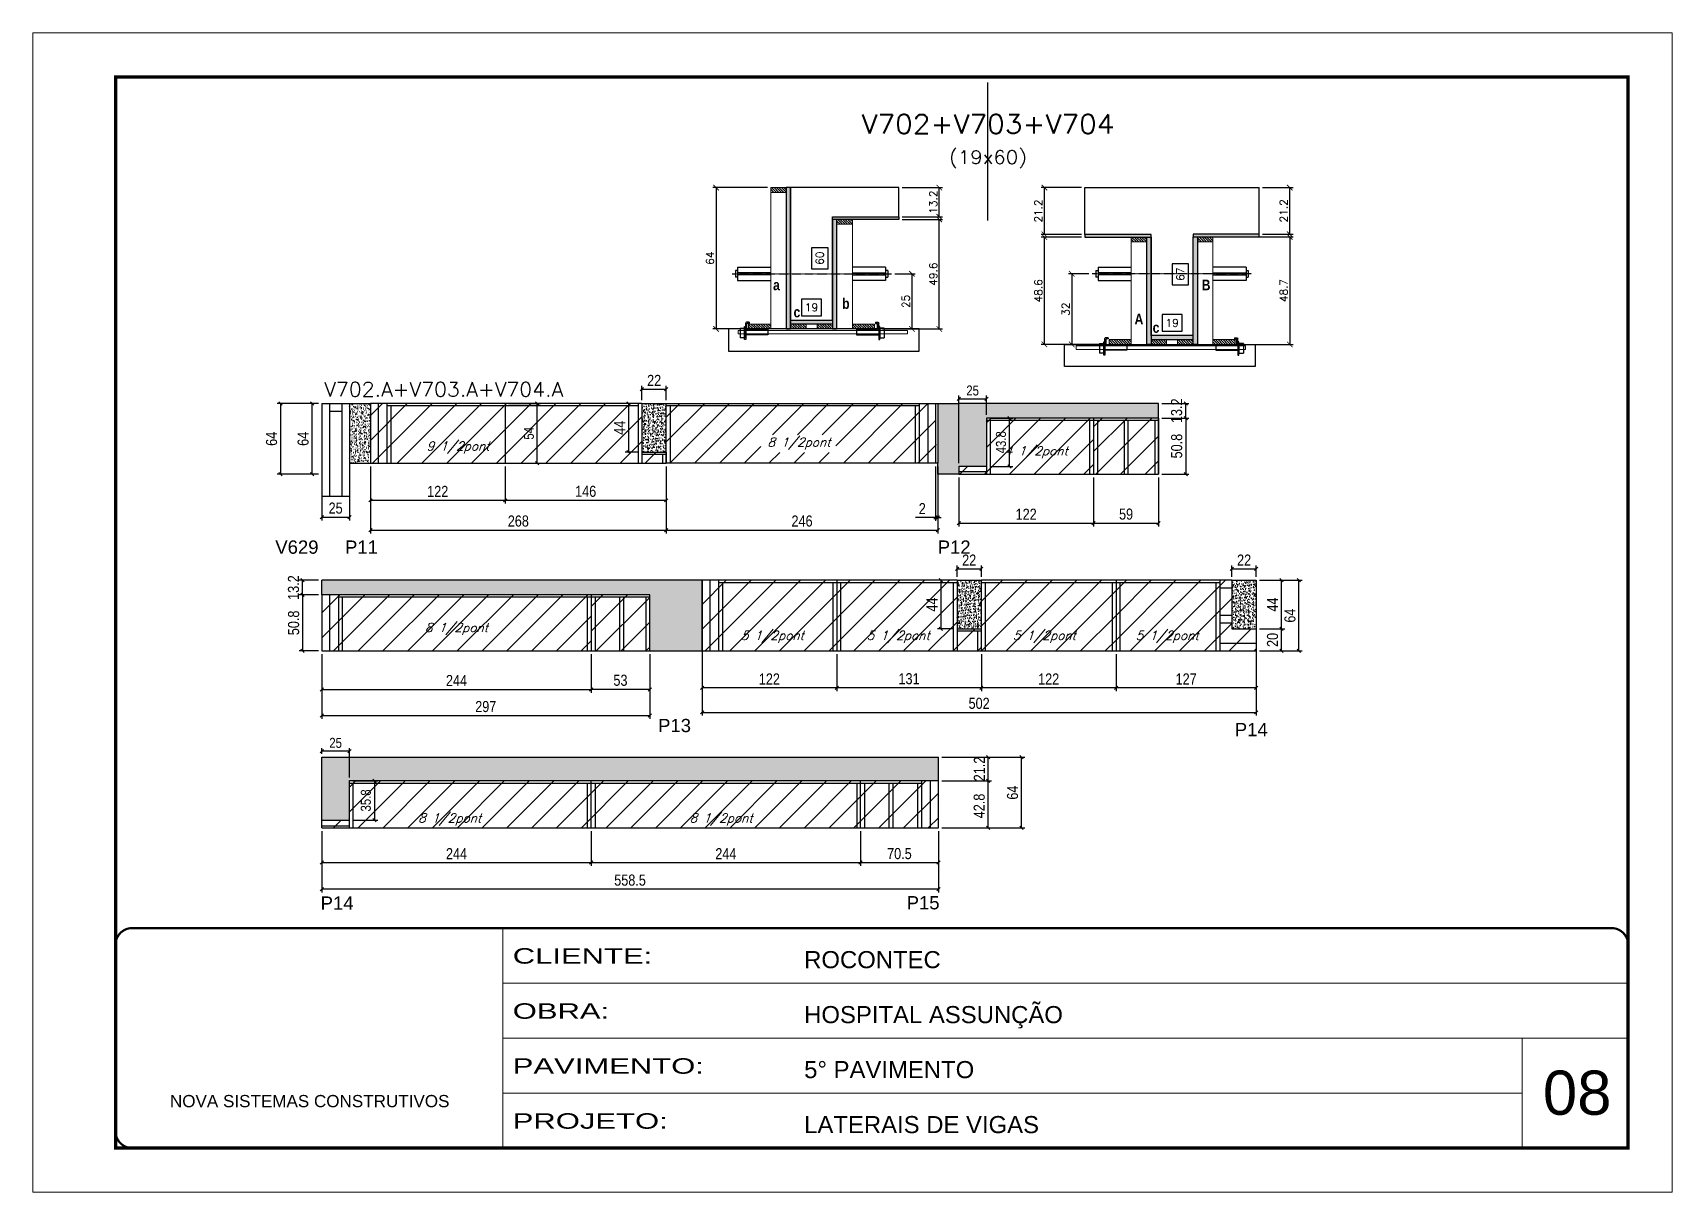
# Model space of a CAD drawing. Extents: x -20960 to -5926, y -2106 to 21915.
# Drawn here: x -7438 to -5953, y 19717 to 20767 of the extents above; entities that cross this region are included whole.
import ezdxf
from ezdxf.enums import TextEntityAlignment as Align

# ---------------------------------------------------------------- set-up
doc = ezdxf.new("R2010")
doc.units = 0
for name, pattern in [('CONTINUO', [0]), ('DASHED', [0.75, 0.5, -0.25]), ('HIDDEN', [0.375, 0.25, -0.125])]:
    doc.linetypes.add(name, pattern=pattern)
for name, color, linetype in [('5', 5, 'Continuous'), ('barrote', 251, 'Continuous'), ('COTA', 241, 'Continuous'), ('Cota Seção (2x)', 4, 'Continuous'), ('detalhes', 4, 'Continuous'), ('Painéis', 200, 'Continuous'), ('presilha', 1, 'Continuous'), ('Reaproveitamento', 251, 'Continuous'), ('SARR_2.2x7', 40, 'Continuous'), ('SARR_3.5x7', 81, 'Continuous'), ('SARR_EDITAR', 141, 'Continuous'), ('TENSOR', 3, 'Continuous'), ('texto', 7, 'Continuous'), ('Texto de Titulo', 7, 'Continuous'), ('Texto Qtd Sarr', 242, 'Continuous')]:
    doc.layers.add(name, color=color, linetype=linetype)
for name, color, linetype, lineweight in [('CARIMBO', 255, 'Continuous', 9), ('CONCRETO', 251, 'Continuous', 25), ('Folhas', 255, 'Continuous', 9), ('Hachura', 251, 'Continuous', 9), ('Madeira', 126, 'Continuous', 18), ('SARRAFO DE PRESSAO', 251, 'DASHED', 9), ('SCO-___-LAJ', 2, 'Continuous', 0), ('Texto Seção', 7, 'Continuous', 15)]:
    doc.layers.add(name, color=color, linetype=linetype, lineweight=lineweight)
doc.styles.add('ARIAL', font='arial.ttf')
doc.styles.add('COTA TECNICA', font='techl___.ttf', dxfattribs={"height": 10})
doc.styles.add('COTA TECNICA-50', font='techl___.ttf', dxfattribs={"height": 9})
doc.styles.add('REGUA-120', font='ROMANS.shx', dxfattribs={"height": 15})
doc.styles.add('Romans', font='romans.shx')
doc.styles.get("Standard").update_dxf_attribs({"font": 'arial.ttf'})
doc.styles.add('TECNICA', font='techb___.ttf', dxfattribs={"height": 10})
doc.styles.add('Tecnologia', font='')
doc.styles.get('Tecnologia').set_extended_font_data('Forgotten Futurist')
doc.dimstyles.new('COTA PAINEL-50', dxfattribs={"dimtxt": 9, "dimasz": 3, "dimexe": 3, "dimexo": 3, "dimgap": 3, "dimtad": 1, "dimdec": 1, "dimzin": 12, "dimdsep": 46, "dimtxsty": 'COTA TECNICA-50', "dimblk1": 'OBLIQUE', "dimblk2": 'OBLIQUE', "dimsah": 1, "dimcen": 0.9, "dimclrd": 4, "dimclre": 4, "dimclrt": 240, "dimadec": 1, "dimazin": 3, "dimtfac": 1, "dimtdec": 1, "dimtmove": 0, "dimatfit": 3, "dimfxl": 1, "dimtolj": 1, "dimtzin": 12, "dimarcsym": 0})
doc.dimstyles.new('Cota Seção (2x)', dxfattribs={"dimtxt": 7, "dimasz": 5, "dimexe": 3, "dimexo": 3, "dimgap": 2, "dimtad": 3, "dimdec": 1, "dimlfac": 0.5, "dimzin": 12, "dimdsep": 46, "dimtxsty": 'Romans', "dimblk": 'ARCHTICK', "dimcen": 0, "dimclrd": 4, "dimclre": 4, "dimclrt": 1, "dimadec": 1, "dimazin": 3, "dimtfac": 1, "dimtdec": 1, "dimtmove": 0, "dimatfit": 3, "dimldrblk": 'OBLIQUE', "dimfxl": 1, "dimtolj": 1, "dimtzin": 12, "dimarcsym": 0})
doc.dimstyles.new('Cota Seção interna', dxfattribs={"dimtxt": 7, "dimasz": 6, "dimexe": 0.18, "dimexo": 2, "dimgap": -4, "dimtad": 3, "dimdec": 1, "dimlfac": 0.5, "dimzin": 12, "dimdsep": 46, "dimtxsty": 'Romans', "dimblk": 'ARCHTICK', "dimcen": 0.09, "dimse1": 1, "dimse2": 1, "dimsd1": 1, "dimsd2": 1, "dimclrd": 180, "dimclre": 5, "dimclrt": 1, "dimadec": 0, "dimazin": 3, "dimtfac": 1, "dimtdec": 1, "dimtofl": 0, "dimtmove": 0, "dimatfit": 3, "dimldrblk": 'ARCHTICK', "dimfxl": 1, "dimtolj": 1, "dimtzin": 0, "dimarcsym": 0})
doc.dimstyles.new('PAINEL', dxfattribs={"dimtxt": 10, "dimasz": 3, "dimexe": 3, "dimexo": 3, "dimgap": 3, "dimtad": 1, "dimdec": 1, "dimzin": 12, "dimdsep": 46, "dimtxsty": 'COTA TECNICA', "dimblk1": 'OBLIQUE', "dimblk2": 'OBLIQUE', "dimsah": 1, "dimcen": 0.9, "dimclrd": 4, "dimclre": 4, "dimclrt": 240, "dimadec": 1, "dimazin": 3, "dimtfac": 1, "dimtdec": 1, "dimtmove": 0, "dimatfit": 3, "dimfxl": 1, "dimtolj": 1, "dimtzin": 12, "dimarcsym": 0})
pattern_1 = [(50, (-144487.8634, -7911.083), (5.46554007, -0.47817257), [0.5715, -6.2865]), (355, (-144487.8634, -7911.083), (-1.05730264, 5.73170536), [0.4572, -5.02921753]), (100.4514447, (-144487.408, -7911.123), (4.40823741, 5.25353256), [0.48570026, -5.34270734]), (46.1842, (-144487.8634, -7909.559), (8.13237123, -1.26126984), [0.85725, -9.42975]), (96.6355576, (-144487.186, -7909.664), (7.122124, 7.42278374), [0.7285507, -8.01406824]), (351.184151, (-144487.8634, -7909.559), (7.122124, 7.42278374), [0.685799, -7.54379196]), (21, (-144487.1014, -7909.94), (4.54843174, -3.06795595), [0.5715, -6.2865]), (326, (-144487.1014, -7909.94), (1.85406085, 5.52563898), [0.4572, -5.0292]), (71.451445, (-144486.7224, -7910.1956), (6.40249258, 2.45768307), [0.48570026, -5.34269813]), (37.5, (-144487.8634, -7911.083), (0.092658098, 2.536651166), [0, -4.96824, 0, -5.1054, 0, -5.04825]), (7.5, (-144487.8634, -7911.083), (2.004589875, 3.005417245), [0, -2.91084, 0, -4.85394, 0, -1.92405]), (327.5, (-144489.5627, -7911.083), (4.067717855, -0.17186232), [0, -1.905, 0, -5.9436, 0, -7.8867]), (317.5, (-144490.3247, -7911.083), (4.44387544, 0.76279473), [0, -2.4765, 0, -3.94716, 0, -5.6007])]
pattern_2 = [(45, (-4755.574, 2299.826), (-11.22532, 11.22532), [])]
pattern_3 = [(45, (1598.5, 2297.15), (-11.22532, 11.22532), [])]
pattern_4 = [(50, (1598.5, 2297.15), (5.4655401, -0.4781726), [0.5715, -6.2865]), (355, (1598.5, 2297.15), (-1.0573026, 5.7317054), [0.4572, -5.0292175]), (100.451445, (1598.9555, 2297.1104), (4.4082374, 5.2535326), [0.4857003, -5.3427073]), (46.1842, (1598.5, 2298.674), (8.1323712, -1.2612698), [0.85725, -9.42975]), (96.635558, (1599.178, 2298.569), (7.122124, 7.4227837), [0.7285507, -8.0140682]), (351.18415, (1598.5, 2298.674), (7.122124, 7.4227837), [0.685799, -7.543792]), (21, (1599.262, 2298.293), (4.5484317, -3.0679559), [0.5715, -6.2865]), (326, (1599.262, 2298.293), (1.8540609, 5.525639), [0.4572, -5.0292]), (71.451445, (1599.641, 2298.0376), (6.4024926, 2.457683), [0.4857003, -5.3426981]), (37.5, (1598.5, 2297.1502), (0.0926581, 2.53665117), [0, -4.96824, 0, -5.1054, 0, -5.04825]), (7.5, (1598.5, 2297.1502), (2.00458988, 3.00541724), [0, -2.91084, 0, -4.85394, 0, -1.92405]), (327.5, (1596.8007, 2297.1502), (4.06771786, -0.17186232), [0, -1.905, 0, -5.9436, 0, -7.8867]), (317.5, (1596.0387, 2297.1502), (4.44387544, 0.7627947), [0, -2.4765, 0, -3.94716, 0, -5.6007])]

msp = doc.modelspace()

# ---------------------------------------------------------------- texts
at = {"layer": '5', "linetype": 'Continuous'}
for s, p in [('V629', (-7218.83, 20295.03)), ('P11', (-7155.67, 20295.03)), ('P12', (-6618.8, 20295.03)), ('P13', (-6872.1, 20133.48)), ('P14', (-6349.7, 20129.77)), ('P14', (-7177.8, 19972.65)), ('P15', (-6646.95, 19972.96))]:
    msp.add_text(s, height=12, rotation=0.00004, dxfattribs=at).set_placement(p)
at = {"layer": 'CARIMBO', "style": 'ARIAL'}
msp.add_text('08', height=40, dxfattribs=at).set_placement((-6070.64, 19786.96))
at = {"layer": 'detalhes', "style": 'TECNICA'}
for s, p in [('a', (-6767.93, 20533.64)), ('B', (-6379.68, 20533.64)), ('b', (-6705.38, 20516.8)), ('c', (-6749.38, 20509.11)), ('A', (-6440.51, 20502.8)), ('c', (-6424.13, 20495.11))]:
    msp.add_text(s, height=9.6, dxfattribs=at).set_placement(p)
at = {"layer": 'texto', "color": 2, "char_height": 8, "attachment_point": 5, "style": 'Romans'}
for s, insert in [('{\\Q19;\\C256;9 1/2pont}', (-7053.28, 20391.2)), ('{\\Q19;\\C256;8 1/2pont}', (-6744.43, 20394.81)), ('{\\Q19;\\C256;4 1/2pont}', (-6529.51, 20386.91)), ('{\\Q19;\\C256;8 1/2pont}', (-7054.72, 20226.85)), ('{\\Q19;\\C256;5 1/2pont}', (-6768.53, 20219.74)), ('{\\Q19;\\C256;5 1/2pont}', (-6654.54, 20219.74)), ('{\\Q19;\\C256;5 1/2pont}', (-6522.17, 20219.74)), ('{\\Q19;\\C256;5 1/2pont}', (-6410.97, 20219.74)), ('{\\Q19;\\C256;8 1/2pont}', (-7060.82, 20054.38)), ('{\\Q19;\\C256;8 1/2pont}', (-6814.98, 20054.38))]:
    msp.add_mtext(s, dxfattribs=dict(at, insert=insert))
at = {"layer": 'Texto Seção', "style": 'REGUA-120', "width": 1.05}
msp.add_text('V702.A+V703.A+V704.A', height=13, dxfattribs=at).set_placement((-7174.5, 20437.45))

# ---------------------------------------------------------------- blocks, each defined once
blk = doc.blocks.new('9999999999')
at = {"color": 30, "linetype": 'CONTINUO'}
for p, q in [((98564.6, 34230.2), (98564.6, 34429.4)), ((98564.6, 34379.6), (99584, 34379.6)), ((98564.6, 34329.8), (99488, 34329.8)), ((99584, 34329.8), (99488, 34329.8)), ((99488, 34329.8), (99488, 34230.2)), ((98564.6, 34280), (99488, 34280))]:
    blk.add_line(p, q, dxfattribs=at)
at = {"color": 30, "linetype": 'CONTINUO', "const_width": 2}
blk.add_lwpolyline([(99584, 34230.2), (99584, 34414.4, 0.414214), (99569, 34429.4), (98229, 34429.4, 0.414214), (98214, 34414.4), (98214, 34245.2, 0.414214), (98229, 34230.2), (99584, 34230.2)], format="xyb", dxfattribs=at)
at = {"layer": 'Folhas'}
blk.add_lwpolyline([(98139, 34190.2), (99624, 34190.2), (99624, 35240.2), (98139, 35240.2)], close=True, dxfattribs=at)
at = {"layer": 'Folhas', "color": 30, "const_width": 3}
blk.add_lwpolyline([(98214, 34230.2), (99584, 34230.2), (99584, 35200.2), (98214, 35200.2)], close=True, dxfattribs=at)
at = {"color": 7, "linetype": 'Continuous', "ltscale": 5, "style": 'ARIAL'}
for s, height, p in [('ROCONTEC', 15.48, (98837.7, 34393.1)), ('HOSPITAL ASSUNÇÃO', 15.483, (98837.7, 34343.3)), ('5° PAVIMENTO', 15.483, (98837.7, 34293.5)), ('NOVA SISTEMAS CONSTRUTIVOS', 11.059, (98263.2, 34267.2)), ('LATERAIS DE VIGAS', 15.483, (98837.7, 34243.7))]:
    blk.add_text(s, height=height, dxfattribs=at).set_placement(p)
at = {"layer": 'Folhas', "color": 7, "style": 'Tecnologia', "width": 1.5}
for s, p in [('CLIENTE:', (98573.7, 34397.2)), ('OBRA:', (98573.7, 34347.3)), ('PAVIMENTO:', (98573.7, 34297.5)), ('PROJETO:', (98573.7, 34247.7))]:
    blk.add_text(s, height=14, dxfattribs=at).set_placement(p)
blk = doc.blocks.new('titulo1')
at = {"layer": 'Defpoints', "color": 252, "linetype": 'HIDDEN', "ltscale": 2}
blk.add_line((0, 0), (0, 125), dxfattribs=at)
at = {"layer": 'Defpoints', "style": 'Romans', "oblique": 15}
blk.add_attdef('FOLHA', text='', height=10, dxfattribs=at).set_placement((0, 15.6), align=Align.MIDDLE_CENTER)
at = {"layer": 'Texto Qtd Sarr', "color": 3, "style": 'Romans', "oblique": 15}
for tag, height, p in [('TITULO', 17, (0, 71.4)), ('SEÇÃO', 12, (0, 41.5))]:
    blk.add_attdef(tag, text='', height=height, dxfattribs=at).set_placement(p, align=Align.MIDDLE_CENTER)
blk = doc.blocks.new('_ArchTick')
at = {"color": 0, "linetype": 'ByBlock', "const_width": 0.15}
blk.add_lwpolyline([(-0.5, -0.5), (0.5, 0.5)], dxfattribs=at)
blk = doc.blocks.new('*D119')
at = {"layer": 'COTA', "color": 4, "lineweight": -2, "transparency": 16777216}
for p, q in [((-6651.1, 20597.8), (-6614.4, 20597.8)), ((-6617.4, 20498.6), (-6617.4, 20597.8)), ((-6668.7, 20498.6), (-6614.4, 20498.6))]:
    blk.add_line(p, q, dxfattribs=at)
at = {"layer": 'Defpoints', "color": 0, "transparency": 16777216}
for p in [(-6654.1, 20597.8), (-6617.4, 20597.8), (-6671.7, 20498.6)]:
    blk.add_point(p, dxfattribs=at)
at = {"layer": 'COTA', "color": 4, "lineweight": -2, "transparency": 16777216, "xscale": 5, "yscale": 5, "zscale": 5}
for p, rotation in [((-6617.4, 20597.8), 90), ((-6617.4, 20498.6), 270)]:
    blk.add_blockref('_ArchTick', p, dxfattribs=dict(at, rotation=rotation))
at = {"layer": 'COTA', "color": 1, "transparency": 16777216, "insert": (-6622.9, 20548.2), "char_height": 7, "attachment_point": 5, "rotation": 90, "style": 'Romans'}
blk.add_mtext('\\A1;49.6', dxfattribs=at)
blk = doc.blocks.new('_Oblique')
at = {"color": 0, "linetype": 'ByBlock', "lineweight": -2}
blk.add_line((-0.5, -0.5), (0.5, 0.5), dxfattribs=at)
blk = doc.blocks.new('*D120')
at = {"layer": 'COTA', "color": 4, "lineweight": -2, "transparency": 16777216}
for p, q in [((-6651.1, 20626.6), (-6614.4, 20626.6)), ((-6617.4, 20600.2), (-6617.4, 20626.6)), ((-6651.1, 20600.2), (-6614.4, 20600.2))]:
    blk.add_line(p, q, dxfattribs=at)
at = {"layer": 'Defpoints', "color": 0, "transparency": 16777216}
for p in [(-6654.1, 20626.6), (-6617.4, 20626.6), (-6654.1, 20600.2)]:
    blk.add_point(p, dxfattribs=at)
at = {"layer": 'COTA', "color": 4, "lineweight": -2, "transparency": 16777216, "xscale": 5, "yscale": 5, "zscale": 5}
for p, rotation in [((-6617.4, 20626.6), 90), ((-6617.4, 20600.2), 270)]:
    blk.add_blockref('_ArchTick', p, dxfattribs=dict(at, rotation=rotation))
at = {"layer": 'COTA', "color": 1, "transparency": 16777216, "insert": (-6622.9, 20613.4), "char_height": 7, "attachment_point": 5, "rotation": 90, "style": 'Romans'}
blk.add_mtext('\\A1;13.2', dxfattribs=at)
blk = doc.blocks.new('*D121')
at = {"layer": 'Cota Seção (2x)', "color": 180, "lineweight": -2, "transparency": 16777216}
for p, q in [((-6718.1, 20572.1), (-6733.1, 20572.1)), ((-6733.1, 20572.1), (-6733.1, 20553.1)), ((-6718.1, 20553.1), (-6718.1, 20572.1)), ((-6733.1, 20553.1), (-6718.1, 20553.1))]:
    blk.add_line(p, q, dxfattribs=at)
at = {"layer": 'Defpoints', "color": 0, "transparency": 16777216}
for p in [(-6714.1, 20626.6), (-6714.1, 20626.6), (-6714.1, 20506.6)]:
    blk.add_point(p, dxfattribs=at)
at = {"layer": 'Cota Seção (2x)', "color": 1, "transparency": 16777216, "insert": (-6725.6, 20562.6), "char_height": 7, "attachment_point": 5, "rotation": 90, "style": 'Romans'}
blk.add_mtext('\\A1;60', dxfattribs=at)
blk = doc.blocks.new('PRESILHA METÁLICA 1')
at = {"layer": 'presilha'}
for p, q in [((0, 13), (6, 13)), ((0, 13), (0, 0)), ((6, 0), (0, 0)), ((6, 15.5), (7.5, 15.5)), ((6, -2.5), (6, 15.5)), ((6, 13), (6, 0)), ((7.5, 10.6), (7.5, 19.9)), ((7.5, 15.5), (7.5, -2.5)), ((37.5, 4.1), (7.5, 4.1)), ((12, 21), (8.6, 21)), ((9, 11.6), (9, 18.9)), ((12, 19.5), (9.6, 19.5)), ((37.5, 11), (9.6, 11)), ((12, 21), (12, 19.5)), ((37.5, 11), (37.5, 4.1)), ((7.5, -2.5), (6, -2.5))]:
    blk.add_line(p, q, dxfattribs=at)
for centre, radius, start, end in [((8.6, 19.9), 1.14, 90, 180), ((9.6, 18.9), 0.57, 90, 180), ((9.6, 11.6), 0.57, 180, 270)]:
    blk.add_arc(centre, radius, start, end, dxfattribs=at)
blk = doc.blocks.new('*D122')
at = {"layer": 'Cota Seção (2x)', "color": 180, "lineweight": -2, "transparency": 16777216}
for p, q in [((-6724.1, 20525.6), (-6742.1, 20525.6)), ((-6742.1, 20525.6), (-6742.1, 20510.6)), ((-6724.1, 20510.6), (-6724.1, 20525.6)), ((-6742.1, 20510.6), (-6724.1, 20510.6))]:
    blk.add_line(p, q, dxfattribs=at)
at = {"layer": 'Defpoints', "color": 0, "transparency": 16777216}
for p in [(-6752.1, 20498.6), (-6714.1, 20506.6), (-6714.1, 20498.6)]:
    blk.add_point(p, dxfattribs=at)
at = {"layer": 'Cota Seção (2x)', "color": 1, "transparency": 16777216, "insert": (-6733.1, 20518.1), "char_height": 7, "attachment_point": 5, "style": 'Romans'}
blk.add_mtext('\\A1;19', dxfattribs=at)
blk = doc.blocks.new('*D123')
at = {"layer": 'COTA', "color": 4, "lineweight": -2, "transparency": 16777216}
for p, q in [((-6773.1, 20626.6), (-6822.5, 20626.6)), ((-6819.5, 20626.6), (-6819.5, 20498.6)), ((-6773.1, 20498.6), (-6822.5, 20498.6))]:
    blk.add_line(p, q, dxfattribs=at)
at = {"layer": 'Defpoints', "color": 0, "transparency": 16777216}
for p in [(-6770.1, 20626.6), (-6819.5, 20498.6), (-6770.1, 20498.6)]:
    blk.add_point(p, dxfattribs=at)
at = {"layer": 'COTA', "color": 4, "lineweight": -2, "transparency": 16777216, "xscale": 5, "yscale": 5, "zscale": 5}
for p, rotation in [((-6819.5, 20626.6), 90), ((-6819.5, 20498.6), 270)]:
    blk.add_blockref('_ArchTick', p, dxfattribs=dict(at, rotation=rotation))
at = {"layer": 'COTA', "color": 1, "transparency": 16777216, "insert": (-6825, 20562.6), "char_height": 7, "attachment_point": 5, "rotation": 90, "style": 'Romans'}
blk.add_mtext('\\A1;64', dxfattribs=at)
blk = doc.blocks.new('*D124')
at = {"layer": 'COTA', "color": 4, "lineweight": -2, "transparency": 16777216}
for p, q in [((-6657.8, 20548.6), (-6639.2, 20548.6)), ((-6642.2, 20548.6), (-6642.2, 20498.6)), ((-6657.8, 20498.6), (-6639.2, 20498.6))]:
    blk.add_line(p, q, dxfattribs=at)
at = {"layer": 'Defpoints', "color": 0, "transparency": 16777216}
for p in [(-6660.8, 20548.6), (-6660.8, 20498.6), (-6642.2, 20498.6)]:
    blk.add_point(p, dxfattribs=at)
at = {"layer": 'COTA', "color": 4, "lineweight": -2, "transparency": 16777216, "xscale": 5, "yscale": 5, "zscale": 5}
for p, rotation in [((-6642.2, 20548.6), 90), ((-6642.2, 20498.6), 270)]:
    blk.add_blockref('_ArchTick', p, dxfattribs=dict(at, rotation=rotation))
at = {"layer": 'COTA', "color": 1, "transparency": 16777216, "insert": (-6647.7, 20523.6), "char_height": 7, "attachment_point": 5, "rotation": 90, "style": 'Romans'}
blk.add_mtext('\\A1;25', dxfattribs=at)
blk = doc.blocks.new('*D125')
at = {"layer": 'COTA', "color": 4, "linetype": 'ByBlock', "lineweight": -2, "transparency": 16777216}
for p, q in [((-6886.7, 20434.1), (-6886.7, 20447)), ((-6886.7, 20444), (-6864.7, 20444)), ((-6864.7, 20434.1), (-6864.7, 20447))]:
    blk.add_line(p, q, dxfattribs=at)
at = {"layer": 'Defpoints', "color": 0, "linetype": 'ByBlock', "transparency": 16777216}
for p in [(-6864.7, 20444), (-6886.7, 20431.1), (-6864.7, 20431.1)]:
    blk.add_point(p, dxfattribs=at)
at = {"layer": 'COTA', "color": 4, "linetype": 'ByBlock', "lineweight": -2, "transparency": 16777216, "xscale": 3, "yscale": 3, "zscale": 3, "rotation": 180}
blk.add_blockref('_Oblique', (-6886.7, 20444), dxfattribs=at)
at = {"layer": 'COTA', "color": 4, "linetype": 'ByBlock', "lineweight": -2, "transparency": 16777216, "xscale": 3, "yscale": 3, "zscale": 3}
blk.add_blockref('_Oblique', (-6864.7, 20444), dxfattribs=at)
at = {"layer": 'COTA', "color": 240, "linetype": 'ByBlock', "transparency": 16777216, "insert": (-6875.7, 20452), "char_height": 10, "attachment_point": 5, "style": 'COTA TECNICA'}
blk.add_mtext('\\A1;22', dxfattribs=at)
blk = doc.blocks.new('*D126')
at = {"layer": 'COTA', "color": 4, "linetype": 'ByBlock', "lineweight": -2, "transparency": 16777216}
for p, q in [((-7179.7, 20431.1), (-7188.4, 20431.1)), ((-7185.4, 20367.1), (-7185.4, 20431.1)), ((-7179.7, 20367.1), (-7188.4, 20367.1))]:
    blk.add_line(p, q, dxfattribs=at)
at = {"layer": 'Defpoints', "color": 0, "linetype": 'ByBlock', "transparency": 16777216}
for p in [(-7185.4, 20431.1), (-7176.7, 20431.1), (-7176.7, 20367.1)]:
    blk.add_point(p, dxfattribs=at)
at = {"layer": 'COTA', "color": 4, "linetype": 'ByBlock', "lineweight": -2, "transparency": 16777216, "xscale": 3, "yscale": 3, "zscale": 3}
for p, rotation in [((-7185.4, 20431.1), 90), ((-7185.4, 20367.1), 270)]:
    blk.add_blockref('_Oblique', p, dxfattribs=dict(at, rotation=rotation))
at = {"layer": 'COTA', "color": 240, "linetype": 'ByBlock', "transparency": 16777216, "insert": (-7193.6, 20399.1), "char_height": 10, "attachment_point": 5, "rotation": 90, "style": 'COTA TECNICA'}
blk.add_mtext('\\A1;64', dxfattribs=at)
blk = doc.blocks.new('*D127')
at = {"layer": 'COTA', "color": 4, "linetype": 'ByBlock', "lineweight": -2, "transparency": 16777216}
for p, q in [((-7176.7, 20348.8), (-7176.7, 20325.2)), ((-7151.7, 20348.8), (-7151.7, 20325.2)), ((-7176.7, 20328.2), (-7151.7, 20328.2))]:
    blk.add_line(p, q, dxfattribs=at)
at = {"layer": 'Defpoints', "color": 0, "linetype": 'ByBlock', "transparency": 16777216}
for p in [(-7176.7, 20351.8), (-7151.7, 20351.8), (-7151.7, 20328.2)]:
    blk.add_point(p, dxfattribs=at)
at = {"layer": 'COTA', "color": 4, "linetype": 'ByBlock', "lineweight": -2, "transparency": 16777216, "xscale": 3, "yscale": 3, "zscale": 3, "rotation": 180}
blk.add_blockref('_Oblique', (-7176.7, 20328.2), dxfattribs=at)
at = {"layer": 'COTA', "color": 4, "linetype": 'ByBlock', "lineweight": -2, "transparency": 16777216, "xscale": 3, "yscale": 3, "zscale": 3}
blk.add_blockref('_Oblique', (-7151.7, 20328.2), dxfattribs=at)
at = {"layer": 'COTA', "color": 240, "linetype": 'ByBlock', "transparency": 16777216, "insert": (-7164.2, 20336.3), "char_height": 10, "attachment_point": 5, "style": 'COTA TECNICA'}
blk.add_mtext('\\A1;25', dxfattribs=at)
blk = doc.blocks.new('*D128')
at = {"layer": 'COTA', "color": 4, "linetype": 'ByBlock', "lineweight": -2, "transparency": 16777216}
for p, q in [((-7179.7, 20431.1), (-7217.1, 20431.1)), ((-7214.1, 20431.1), (-7214.1, 20367.1)), ((-7179.7, 20367.1), (-7217.1, 20367.1))]:
    blk.add_line(p, q, dxfattribs=at)
at = {"layer": 'Defpoints', "color": 0, "linetype": 'ByBlock', "transparency": 16777216}
for p in [(-7176.7, 20431.1), (-7214.1, 20367.1), (-7176.7, 20367.1)]:
    blk.add_point(p, dxfattribs=at)
at = {"layer": 'COTA', "color": 4, "linetype": 'ByBlock', "lineweight": -2, "transparency": 16777216, "xscale": 3, "yscale": 3, "zscale": 3}
for p, rotation in [((-7214.1, 20431.1), 90), ((-7214.1, 20367.1), 270)]:
    blk.add_blockref('_Oblique', p, dxfattribs=dict(at, rotation=rotation))
at = {"layer": 'COTA', "color": 240, "linetype": 'ByBlock', "transparency": 16777216, "insert": (-7222.2, 20399.1), "char_height": 10, "attachment_point": 5, "rotation": 90, "style": 'COTA TECNICA'}
blk.add_mtext('\\A1;64', dxfattribs=at)
blk = doc.blocks.new('*D129')
at = {"layer": 'COTA', "color": 4, "linetype": 'ByBlock', "lineweight": -2, "transparency": 16777216}
for p, q in [((-7132.7, 20374.1), (-7132.7, 20313.5)), ((-6864.7, 20374.1), (-6864.7, 20313.5)), ((-7132.7, 20316.5), (-6864.7, 20316.5))]:
    blk.add_line(p, q, dxfattribs=at)
at = {"layer": 'Defpoints', "color": 0, "linetype": 'ByBlock', "transparency": 16777216}
for p in [(-7132.7, 20377.1), (-6864.7, 20377.1), (-6864.7, 20316.5)]:
    blk.add_point(p, dxfattribs=at)
at = {"layer": 'COTA', "color": 4, "linetype": 'ByBlock', "lineweight": -2, "transparency": 16777216, "xscale": 3, "yscale": 3, "zscale": 3, "rotation": 180}
blk.add_blockref('_Oblique', (-7132.7, 20316.5), dxfattribs=at)
at = {"layer": 'COTA', "color": 4, "linetype": 'ByBlock', "lineweight": -2, "transparency": 16777216, "xscale": 3, "yscale": 3, "zscale": 3}
blk.add_blockref('_Oblique', (-6864.7, 20316.5), dxfattribs=at)
at = {"layer": 'COTA', "color": 240, "linetype": 'ByBlock', "transparency": 16777216, "insert": (-6998.7, 20324.6), "char_height": 10, "attachment_point": 5, "style": 'COTA TECNICA'}
blk.add_mtext('\\A1;268', dxfattribs=at)
blk = doc.blocks.new('*D130')
at = {"layer": 'COTA', "color": 4, "linetype": 'ByBlock', "lineweight": -2, "transparency": 16777216}
for p, q in [((-6889.7, 20431.1), (-6901.8, 20431.1)), ((-6898.8, 20431.1), (-6898.8, 20387.1)), ((-6889.7, 20387.1), (-6901.8, 20387.1))]:
    blk.add_line(p, q, dxfattribs=at)
at = {"layer": 'Defpoints', "color": 0, "linetype": 'ByBlock', "transparency": 16777216}
for p in [(-6886.7, 20431.1), (-6898.8, 20387.1), (-6886.7, 20387.1)]:
    blk.add_point(p, dxfattribs=at)
at = {"layer": 'COTA', "color": 4, "linetype": 'ByBlock', "lineweight": -2, "transparency": 16777216, "xscale": 3, "yscale": 3, "zscale": 3}
for p, rotation in [((-6898.8, 20431.1), 90), ((-6898.8, 20387.1), 270)]:
    blk.add_blockref('_Oblique', p, dxfattribs=dict(at, rotation=rotation))
at = {"layer": 'COTA', "color": 240, "linetype": 'ByBlock', "transparency": 16777216, "insert": (-6906.9, 20409.1), "char_height": 10, "attachment_point": 5, "rotation": 90, "style": 'COTA TECNICA'}
blk.add_mtext('\\A1;44', dxfattribs=at)
blk = doc.blocks.new('*D131')
at = {"layer": 'COTA', "color": 4, "linetype": 'ByBlock', "lineweight": -2, "transparency": 16777216}
for p, q in [((-6864.7, 20344.1), (-6864.7, 20313.5)), ((-6618.7, 20344.1), (-6618.7, 20313.5)), ((-6864.7, 20316.5), (-6618.7, 20316.5))]:
    blk.add_line(p, q, dxfattribs=at)
at = {"layer": 'Defpoints', "color": 0, "linetype": 'ByBlock', "transparency": 16777216}
for p in [(-6864.7, 20347.1), (-6618.7, 20347.1), (-6618.7, 20316.5)]:
    blk.add_point(p, dxfattribs=at)
at = {"layer": 'COTA', "color": 4, "linetype": 'ByBlock', "lineweight": -2, "transparency": 16777216, "xscale": 3, "yscale": 3, "zscale": 3, "rotation": 180}
blk.add_blockref('_Oblique', (-6864.7, 20316.5), dxfattribs=at)
at = {"layer": 'COTA', "color": 4, "linetype": 'ByBlock', "lineweight": -2, "transparency": 16777216, "xscale": 3, "yscale": 3, "zscale": 3}
blk.add_blockref('_Oblique', (-6618.7, 20316.5), dxfattribs=at)
at = {"layer": 'COTA', "color": 240, "linetype": 'ByBlock', "transparency": 16777216, "insert": (-6741.7, 20324.6), "char_height": 10, "attachment_point": 5, "style": 'COTA TECNICA'}
blk.add_mtext('\\A1;246', dxfattribs=at)
blk = doc.blocks.new('*D132')
at = {"layer": 'COTA', "color": 4, "linetype": 'ByBlock', "lineweight": -2, "transparency": 16777216}
for p, q in [((-6599.7, 20364.1), (-6599.7, 20319.7)), ((-6477.7, 20364.1), (-6477.7, 20319.7)), ((-6599.7, 20322.7), (-6477.7, 20322.7))]:
    blk.add_line(p, q, dxfattribs=at)
at = {"layer": 'Defpoints', "color": 0, "linetype": 'ByBlock', "transparency": 16777216}
for p in [(-6599.7, 20367.1), (-6477.7, 20367.1), (-6477.7, 20322.7)]:
    blk.add_point(p, dxfattribs=at)
at = {"layer": 'COTA', "color": 4, "linetype": 'ByBlock', "lineweight": -2, "transparency": 16777216, "xscale": 3, "yscale": 3, "zscale": 3, "rotation": 180}
blk.add_blockref('_Oblique', (-6599.7, 20322.7), dxfattribs=at)
at = {"layer": 'COTA', "color": 4, "linetype": 'ByBlock', "lineweight": -2, "transparency": 16777216, "xscale": 3, "yscale": 3, "zscale": 3}
blk.add_blockref('_Oblique', (-6477.7, 20322.7), dxfattribs=at)
at = {"layer": 'COTA', "color": 240, "linetype": 'ByBlock', "transparency": 16777216, "insert": (-6538.7, 20330.8), "char_height": 10, "attachment_point": 5, "style": 'COTA TECNICA'}
blk.add_mtext('\\A1;122', dxfattribs=at)
blk = doc.blocks.new('*D133')
at = {"layer": 'COTA', "color": 4, "linetype": 'ByBlock', "lineweight": -2, "transparency": 16777216}
for p, q in [((-6477.7, 20364.1), (-6477.7, 20319.7)), ((-6418.7, 20364.1), (-6418.7, 20319.7)), ((-6477.7, 20322.7), (-6418.7, 20322.7))]:
    blk.add_line(p, q, dxfattribs=at)
at = {"layer": 'Defpoints', "color": 0, "linetype": 'ByBlock', "transparency": 16777216}
for p in [(-6477.7, 20367.1), (-6418.7, 20367.1), (-6418.7, 20322.7)]:
    blk.add_point(p, dxfattribs=at)
at = {"layer": 'COTA', "color": 4, "linetype": 'ByBlock', "lineweight": -2, "transparency": 16777216, "xscale": 3, "yscale": 3, "zscale": 3, "rotation": 180}
blk.add_blockref('_Oblique', (-6477.7, 20322.7), dxfattribs=at)
at = {"layer": 'COTA', "color": 4, "linetype": 'ByBlock', "lineweight": -2, "transparency": 16777216, "xscale": 3, "yscale": 3, "zscale": 3}
blk.add_blockref('_Oblique', (-6418.7, 20322.7), dxfattribs=at)
at = {"layer": 'COTA', "color": 240, "linetype": 'ByBlock', "transparency": 16777216, "insert": (-6448.2, 20330.9), "char_height": 10, "attachment_point": 5, "style": 'COTA TECNICA'}
blk.add_mtext('\\A1;59', dxfattribs=at)
blk = doc.blocks.new('*D134')
at = {"layer": 'COTA', "color": 4, "lineweight": -2, "transparency": 16777216}
for p, q in [((-6415.7, 20417.9), (-6391.2, 20417.9)), ((-6394.2, 20417.9), (-6394.2, 20367.1)), ((-6415.7, 20367.1), (-6391.2, 20367.1))]:
    blk.add_line(p, q, dxfattribs=at)
at = {"layer": 'Defpoints', "color": 0, "transparency": 16777216}
for p in [(-6418.7, 20417.9), (-6418.7, 20367.1), (-6394.2, 20367.1)]:
    blk.add_point(p, dxfattribs=at)
at = {"layer": 'COTA', "color": 4, "lineweight": -2, "transparency": 16777216, "xscale": 3, "yscale": 3, "zscale": 3}
for p, rotation in [((-6394.2, 20417.9), 90), ((-6394.2, 20367.1), 270)]:
    blk.add_blockref('_Oblique', p, dxfattribs=dict(at, rotation=rotation))
at = {"layer": 'COTA', "color": 240, "transparency": 16777216, "insert": (-6402.3, 20392.5), "char_height": 10, "attachment_point": 5, "rotation": 90, "style": 'COTA TECNICA'}
blk.add_mtext('\\A1;50.8', dxfattribs=at)
blk = doc.blocks.new('*D135')
at = {"layer": 'COTA', "color": 4, "lineweight": -2, "transparency": 16777216}
for p, q in [((-6415.7, 20431.1), (-6391.2, 20431.1)), ((-6394.2, 20417.9), (-6394.2, 20431.1)), ((-6415.7, 20417.9), (-6391.2, 20417.9))]:
    blk.add_line(p, q, dxfattribs=at)
at = {"layer": 'Defpoints', "color": 0, "transparency": 16777216}
for p in [(-6418.7, 20431.1), (-6394.2, 20431.1), (-6418.7, 20417.9)]:
    blk.add_point(p, dxfattribs=at)
at = {"layer": 'COTA', "color": 4, "lineweight": -2, "transparency": 16777216, "xscale": 3, "yscale": 3, "zscale": 3}
for p, rotation in [((-6394.2, 20431.1), 90), ((-6394.2, 20417.9), 270)]:
    blk.add_blockref('_Oblique', p, dxfattribs=dict(at, rotation=rotation))
at = {"layer": 'COTA', "color": 240, "transparency": 16777216, "insert": (-6402.4, 20424.5), "char_height": 10, "attachment_point": 5, "rotation": 90, "style": 'COTA TECNICA'}
blk.add_mtext('\\A1;13.2', dxfattribs=at)
blk = doc.blocks.new('*D159')
at = {"layer": 'COTA', "color": 4, "lineweight": -2, "transparency": 16777216}
for p, q in [((-6620.7, 20374.1), (-6620.7, 20324.9)), ((-6618.7, 20374.1), (-6618.7, 20324.9)), ((-6620.7, 20327.9), (-6638.8, 20327.9)), ((-6618.7, 20327.9), (-6620.7, 20327.9)), ((-6618.7, 20327.9), (-6615.7, 20327.9))]:
    blk.add_line(p, q, dxfattribs=at)
at = {"layer": 'Defpoints', "color": 0, "transparency": 16777216}
for p in [(-6620.7, 20377.1), (-6618.7, 20377.1), (-6618.7, 20327.9)]:
    blk.add_point(p, dxfattribs=at)
at = {"layer": 'COTA', "color": 4, "lineweight": -2, "transparency": 16777216, "xscale": 3, "yscale": 3, "zscale": 3}
blk.add_blockref('_Oblique', (-6620.7, 20327.9), dxfattribs=at)
at = {"layer": 'COTA', "color": 4, "lineweight": -2, "transparency": 16777216, "xscale": 3, "yscale": 3, "zscale": 3, "rotation": 180}
blk.add_blockref('_Oblique', (-6618.7, 20327.9), dxfattribs=at)
at = {"layer": 'COTA', "color": 240, "transparency": 16777216, "insert": (-6632.8, 20335.9), "char_height": 10, "attachment_point": 5, "style": 'COTA TECNICA'}
blk.add_mtext('\\A1;2', dxfattribs=at)
blk = doc.blocks.new('*D160')
at = {"layer": 'COTA', "color": 4, "lineweight": -2, "ltscale": 25, "transparency": 16777216}
for p, q in [((-7132.7, 20374.1), (-7132.7, 20340.4)), ((-7010.7, 20374.1), (-7010.7, 20340.4)), ((-7132.7, 20343.4), (-7010.7, 20343.4))]:
    blk.add_line(p, q, dxfattribs=at)
at = {"layer": 'Defpoints', "color": 0, "ltscale": 25, "transparency": 16777216}
for p in [(-7132.7, 20377.1), (-7010.7, 20377.1), (-7010.7, 20343.4)]:
    blk.add_point(p, dxfattribs=at)
at = {"layer": 'COTA', "color": 4, "lineweight": -2, "ltscale": 25, "transparency": 16777216, "xscale": 3, "yscale": 3, "zscale": 3, "rotation": 180}
blk.add_blockref('_Oblique', (-7132.7, 20343.4), dxfattribs=at)
at = {"layer": 'COTA', "color": 4, "lineweight": -2, "ltscale": 25, "transparency": 16777216, "xscale": 3, "yscale": 3, "zscale": 3}
blk.add_blockref('_Oblique', (-7010.7, 20343.4), dxfattribs=at)
at = {"layer": 'COTA', "color": 240, "ltscale": 25, "transparency": 16777216, "insert": (-7071.7, 20351.5), "char_height": 10, "attachment_point": 5, "style": 'COTA TECNICA'}
blk.add_mtext('\\A1;122', dxfattribs=at)
blk = doc.blocks.new('*D161')
at = {"layer": 'COTA', "color": 4, "lineweight": -2, "ltscale": 25, "transparency": 16777216}
for p, q in [((-7010.7, 20374.1), (-7010.7, 20340.4)), ((-6864.7, 20374.1), (-6864.7, 20340.4)), ((-7010.7, 20343.4), (-6864.7, 20343.4))]:
    blk.add_line(p, q, dxfattribs=at)
at = {"layer": 'Defpoints', "color": 0, "ltscale": 25, "transparency": 16777216}
for p in [(-7010.7, 20377.1), (-6864.7, 20377.1), (-6864.7, 20343.4)]:
    blk.add_point(p, dxfattribs=at)
at = {"layer": 'COTA', "color": 4, "lineweight": -2, "ltscale": 25, "transparency": 16777216, "xscale": 3, "yscale": 3, "zscale": 3, "rotation": 180}
blk.add_blockref('_Oblique', (-7010.7, 20343.4), dxfattribs=at)
at = {"layer": 'COTA', "color": 4, "lineweight": -2, "ltscale": 25, "transparency": 16777216, "xscale": 3, "yscale": 3, "zscale": 3}
blk.add_blockref('_Oblique', (-6864.7, 20343.4), dxfattribs=at)
at = {"layer": 'COTA', "color": 240, "ltscale": 25, "transparency": 16777216, "insert": (-6937.7, 20351.5), "char_height": 10, "attachment_point": 5, "style": 'COTA TECNICA'}
blk.add_mtext('\\A1;146', dxfattribs=at)
blk = doc.blocks.new('*D136')
at = {"layer": 'COTA', "color": 4, "linetype": 'ByBlock', "lineweight": -2, "transparency": 16777216}
for p, q in [((-7176.7, 20204), (-7176.7, 20145.5)), ((-6879.7, 20204), (-6879.7, 20145.5)), ((-7176.7, 20148.5), (-6879.7, 20148.5))]:
    blk.add_line(p, q, dxfattribs=at)
at = {"layer": 'Defpoints', "color": 0, "linetype": 'ByBlock', "transparency": 16777216}
for p in [(-7176.7, 20207), (-6879.7, 20207), (-6879.7, 20148.5)]:
    blk.add_point(p, dxfattribs=at)
at = {"layer": 'COTA', "color": 4, "linetype": 'ByBlock', "lineweight": -2, "transparency": 16777216, "xscale": 3, "yscale": 3, "zscale": 3, "rotation": 180}
blk.add_blockref('_Oblique', (-7176.7, 20148.5), dxfattribs=at)
at = {"layer": 'COTA', "color": 4, "linetype": 'ByBlock', "lineweight": -2, "transparency": 16777216, "xscale": 3, "yscale": 3, "zscale": 3}
blk.add_blockref('_Oblique', (-6879.7, 20148.5), dxfattribs=at)
at = {"layer": 'COTA', "color": 240, "linetype": 'ByBlock', "transparency": 16777216, "insert": (-7028.2, 20156.6), "char_height": 10, "attachment_point": 5, "style": 'COTA TECNICA'}
blk.add_mtext('\\A1;297', dxfattribs=at)
blk = doc.blocks.new('*D137')
at = {"layer": 'COTA', "color": 4, "linetype": 'ByBlock', "lineweight": -2, "transparency": 16777216}
for p, q in [((-6601.3, 20274), (-6601.3, 20284.3)), ((-6601.3, 20281.3), (-6579.3, 20281.3)), ((-6579.3, 20274), (-6579.3, 20284.3))]:
    blk.add_line(p, q, dxfattribs=at)
at = {"layer": 'Defpoints', "color": 0, "linetype": 'ByBlock', "transparency": 16777216}
for p in [(-6601.3, 20271), (-6579.3, 20281.3), (-6579.3, 20271)]:
    blk.add_point(p, dxfattribs=at)
at = {"layer": 'COTA', "color": 4, "linetype": 'ByBlock', "lineweight": -2, "transparency": 16777216, "xscale": 3, "yscale": 3, "zscale": 3, "rotation": 180}
blk.add_blockref('_Oblique', (-6601.3, 20281.3), dxfattribs=at)
at = {"layer": 'COTA', "color": 4, "linetype": 'ByBlock', "lineweight": -2, "transparency": 16777216, "xscale": 3, "yscale": 3, "zscale": 3}
blk.add_blockref('_Oblique', (-6579.3, 20281.3), dxfattribs=at)
at = {"layer": 'COTA', "color": 240, "linetype": 'ByBlock', "transparency": 16777216, "insert": (-6590.3, 20289.3), "char_height": 10, "attachment_point": 5, "style": 'COTA TECNICA'}
blk.add_mtext('\\A1;22', dxfattribs=at)
blk = doc.blocks.new('*D138')
at = {"layer": 'COTA', "color": 4, "linetype": 'ByBlock', "lineweight": -2, "transparency": 16777216}
for p, q in [((-6604.3, 20271), (-6618.9, 20271)), ((-6615.9, 20271), (-6615.9, 20227)), ((-6604.3, 20227), (-6618.9, 20227))]:
    blk.add_line(p, q, dxfattribs=at)
at = {"layer": 'Defpoints', "color": 0, "linetype": 'ByBlock', "transparency": 16777216}
for p in [(-6601.3, 20271), (-6615.9, 20227), (-6601.3, 20227)]:
    blk.add_point(p, dxfattribs=at)
at = {"layer": 'COTA', "color": 4, "linetype": 'ByBlock', "lineweight": -2, "transparency": 16777216, "xscale": 3, "yscale": 3, "zscale": 3}
for p, rotation in [((-6615.9, 20271), 90), ((-6615.9, 20227), 270)]:
    blk.add_blockref('_Oblique', p, dxfattribs=dict(at, rotation=rotation))
at = {"layer": 'COTA', "color": 240, "linetype": 'ByBlock', "transparency": 16777216, "insert": (-6624, 20249), "char_height": 10, "attachment_point": 5, "rotation": 90, "style": 'COTA TECNICA'}
blk.add_mtext('\\A1;44', dxfattribs=at)
blk = doc.blocks.new('*D139')
at = {"layer": 'COTA', "color": 4, "linetype": 'ByBlock', "lineweight": -2, "transparency": 16777216}
for p, q in [((-6932.7, 20204), (-6932.7, 20169.1)), ((-6879.7, 20204), (-6879.7, 20169.1)), ((-6879.7, 20172.1), (-6932.7, 20172.1))]:
    blk.add_line(p, q, dxfattribs=at)
at = {"layer": 'Defpoints', "color": 0, "linetype": 'ByBlock', "transparency": 16777216}
for p in [(-6932.7, 20207), (-6879.7, 20207), (-6932.7, 20172.1)]:
    blk.add_point(p, dxfattribs=at)
at = {"layer": 'COTA', "color": 4, "linetype": 'ByBlock', "lineweight": -2, "transparency": 16777216, "xscale": 3, "yscale": 3, "zscale": 3, "rotation": 180}
blk.add_blockref('_Oblique', (-6932.7, 20172.1), dxfattribs=at)
at = {"layer": 'COTA', "color": 4, "linetype": 'ByBlock', "lineweight": -2, "transparency": 16777216, "xscale": 3, "yscale": 3, "zscale": 3}
blk.add_blockref('_Oblique', (-6879.7, 20172.1), dxfattribs=at)
at = {"layer": 'COTA', "color": 240, "linetype": 'ByBlock', "transparency": 16777216, "insert": (-6906.2, 20180.4), "char_height": 10, "attachment_point": 5, "style": 'COTA TECNICA'}
blk.add_mtext('\\A1;53', dxfattribs=at)
blk = doc.blocks.new('*D140')
at = {"layer": 'COTA', "color": 4, "linetype": 'ByBlock', "lineweight": -2, "transparency": 16777216}
for p, q in [((-6832.3, 20204), (-6832.3, 20170.6)), ((-6710.3, 20204), (-6710.3, 20170.6)), ((-6710.3, 20173.6), (-6832.3, 20173.6))]:
    blk.add_line(p, q, dxfattribs=at)
at = {"layer": 'Defpoints', "color": 0, "linetype": 'ByBlock', "transparency": 16777216}
for p in [(-6832.3, 20207), (-6710.3, 20207), (-6832.3, 20173.6)]:
    blk.add_point(p, dxfattribs=at)
at = {"layer": 'COTA', "color": 4, "linetype": 'ByBlock', "lineweight": -2, "transparency": 16777216, "xscale": 3, "yscale": 3, "zscale": 3, "rotation": 180}
blk.add_blockref('_Oblique', (-6832.3, 20173.6), dxfattribs=at)
at = {"layer": 'COTA', "color": 4, "linetype": 'ByBlock', "lineweight": -2, "transparency": 16777216, "xscale": 3, "yscale": 3, "zscale": 3}
blk.add_blockref('_Oblique', (-6710.3, 20173.6), dxfattribs=at)
at = {"layer": 'COTA', "color": 240, "linetype": 'ByBlock', "transparency": 16777216, "insert": (-6771.3, 20181.6), "char_height": 10, "attachment_point": 5, "style": 'COTA TECNICA'}
blk.add_mtext('\\A1;122', dxfattribs=at)
blk = doc.blocks.new('*D141')
at = {"layer": 'COTA', "color": 4, "linetype": 'ByBlock', "lineweight": -2, "transparency": 16777216}
for p, q in [((-6710.3, 20204), (-6710.3, 20170.6)), ((-6579.3, 20204), (-6579.3, 20170.6)), ((-6579.3, 20173.6), (-6710.3, 20173.6))]:
    blk.add_line(p, q, dxfattribs=at)
at = {"layer": 'Defpoints', "color": 0, "linetype": 'ByBlock', "transparency": 16777216}
for p in [(-6710.3, 20207), (-6579.3, 20207), (-6710.3, 20173.6)]:
    blk.add_point(p, dxfattribs=at)
at = {"layer": 'COTA', "color": 4, "linetype": 'ByBlock', "lineweight": -2, "transparency": 16777216, "xscale": 3, "yscale": 3, "zscale": 3, "rotation": 180}
blk.add_blockref('_Oblique', (-6710.3, 20173.6), dxfattribs=at)
at = {"layer": 'COTA', "color": 4, "linetype": 'ByBlock', "lineweight": -2, "transparency": 16777216, "xscale": 3, "yscale": 3, "zscale": 3}
blk.add_blockref('_Oblique', (-6579.3, 20173.6), dxfattribs=at)
at = {"layer": 'COTA', "color": 240, "linetype": 'ByBlock', "transparency": 16777216, "insert": (-6644.8, 20181.8), "char_height": 10, "attachment_point": 5, "style": 'COTA TECNICA'}
blk.add_mtext('\\A1;131', dxfattribs=at)
blk = doc.blocks.new('*D142')
at = {"layer": 'COTA', "color": 4, "linetype": 'ByBlock', "lineweight": -2, "transparency": 16777216}
for p, q in [((-6579.3, 20204), (-6579.3, 20170.6)), ((-6457.3, 20204), (-6457.3, 20170.6)), ((-6457.3, 20173.6), (-6579.3, 20173.6))]:
    blk.add_line(p, q, dxfattribs=at)
at = {"layer": 'Defpoints', "color": 0, "linetype": 'ByBlock', "transparency": 16777216}
for p in [(-6579.3, 20207), (-6457.3, 20207), (-6579.3, 20173.6)]:
    blk.add_point(p, dxfattribs=at)
at = {"layer": 'COTA', "color": 4, "linetype": 'ByBlock', "lineweight": -2, "transparency": 16777216, "xscale": 3, "yscale": 3, "zscale": 3, "rotation": 180}
blk.add_blockref('_Oblique', (-6579.3, 20173.6), dxfattribs=at)
at = {"layer": 'COTA', "color": 4, "linetype": 'ByBlock', "lineweight": -2, "transparency": 16777216, "xscale": 3, "yscale": 3, "zscale": 3}
blk.add_blockref('_Oblique', (-6457.3, 20173.6), dxfattribs=at)
at = {"layer": 'COTA', "color": 240, "linetype": 'ByBlock', "transparency": 16777216, "insert": (-6518.3, 20181.6), "char_height": 10, "attachment_point": 5, "style": 'COTA TECNICA'}
blk.add_mtext('\\A1;122', dxfattribs=at)
blk = doc.blocks.new('*D143')
at = {"layer": 'COTA', "color": 4, "linetype": 'ByBlock', "lineweight": -2, "transparency": 16777216}
for p, q in [((-6457.3, 20204), (-6457.3, 20170.6)), ((-6330.3, 20204), (-6330.3, 20170.6)), ((-6330.3, 20173.6), (-6457.3, 20173.6))]:
    blk.add_line(p, q, dxfattribs=at)
at = {"layer": 'Defpoints', "color": 0, "linetype": 'ByBlock', "transparency": 16777216}
for p in [(-6457.3, 20207), (-6330.3, 20207), (-6457.3, 20173.6)]:
    blk.add_point(p, dxfattribs=at)
at = {"layer": 'COTA', "color": 4, "linetype": 'ByBlock', "lineweight": -2, "transparency": 16777216, "xscale": 3, "yscale": 3, "zscale": 3, "rotation": 180}
blk.add_blockref('_Oblique', (-6457.3, 20173.6), dxfattribs=at)
at = {"layer": 'COTA', "color": 4, "linetype": 'ByBlock', "lineweight": -2, "transparency": 16777216, "xscale": 3, "yscale": 3, "zscale": 3}
blk.add_blockref('_Oblique', (-6330.3, 20173.6), dxfattribs=at)
at = {"layer": 'COTA', "color": 240, "linetype": 'ByBlock', "transparency": 16777216, "insert": (-6393.8, 20181.6), "char_height": 10, "attachment_point": 5, "style": 'COTA TECNICA'}
blk.add_mtext('\\A1;127', dxfattribs=at)
blk = doc.blocks.new('*D144')
at = {"layer": 'COTA', "color": 4, "linetype": 'ByBlock', "lineweight": -2, "transparency": 16777216}
for p, q in [((-7179.7, 20257.8), (-7197.1, 20257.8)), ((-7194.1, 20257.8), (-7194.1, 20207)), ((-7179.7, 20207), (-7197.1, 20207))]:
    blk.add_line(p, q, dxfattribs=at)
at = {"layer": 'Defpoints', "color": 0, "linetype": 'ByBlock', "transparency": 16777216}
for p in [(-7176.7, 20257.8), (-7194.1, 20207), (-7176.7, 20207)]:
    blk.add_point(p, dxfattribs=at)
at = {"layer": 'COTA', "color": 4, "linetype": 'ByBlock', "lineweight": -2, "transparency": 16777216, "xscale": 3, "yscale": 3, "zscale": 3}
for p, rotation in [((-7194.1, 20257.8), 90), ((-7194.1, 20207), 270)]:
    blk.add_blockref('_Oblique', p, dxfattribs=dict(at, rotation=rotation))
at = {"layer": 'COTA', "color": 240, "linetype": 'ByBlock', "transparency": 16777216, "insert": (-7202.2, 20232.4), "char_height": 10, "attachment_point": 5, "rotation": 90, "style": 'COTA TECNICA'}
blk.add_mtext('\\A1;50.8', dxfattribs=at)
blk = doc.blocks.new('*D145')
at = {"layer": 'COTA', "color": 4, "linetype": 'ByBlock', "lineweight": -2, "transparency": 16777216}
for p, q in [((-7179.7, 20271), (-7197.1, 20271)), ((-7194.1, 20257.8), (-7194.1, 20271)), ((-7179.7, 20257.8), (-7197.1, 20257.8))]:
    blk.add_line(p, q, dxfattribs=at)
at = {"layer": 'Defpoints', "color": 0, "linetype": 'ByBlock', "transparency": 16777216}
for p in [(-7194.1, 20271), (-7176.7, 20271), (-7176.7, 20257.8)]:
    blk.add_point(p, dxfattribs=at)
at = {"layer": 'COTA', "color": 4, "linetype": 'ByBlock', "lineweight": -2, "transparency": 16777216, "xscale": 3, "yscale": 3, "zscale": 3}
for p, rotation in [((-7194.1, 20271), 90), ((-7194.1, 20257.8), 270)]:
    blk.add_blockref('_Oblique', p, dxfattribs=dict(at, rotation=rotation))
at = {"layer": 'COTA', "color": 240, "linetype": 'ByBlock', "transparency": 16777216, "insert": (-7202.3, 20264.4), "char_height": 10, "attachment_point": 5, "rotation": 90, "style": 'COTA TECNICA'}
blk.add_mtext('\\A1;13.2', dxfattribs=at)
blk = doc.blocks.new('*D146')
at = {"layer": 'COTA', "color": 4, "linetype": 'ByBlock', "lineweight": -2, "transparency": 16777216}
for p, q in [((-6327.3, 20227), (-6304.4, 20227)), ((-6307.4, 20207), (-6307.4, 20227)), ((-6327.3, 20207), (-6304.4, 20207))]:
    blk.add_line(p, q, dxfattribs=at)
at = {"layer": 'Defpoints', "color": 0, "linetype": 'ByBlock', "transparency": 16777216}
for p in [(-6330.3, 20227), (-6307.4, 20227), (-6330.3, 20207)]:
    blk.add_point(p, dxfattribs=at)
at = {"layer": 'COTA', "color": 4, "linetype": 'ByBlock', "lineweight": -2, "transparency": 16777216, "xscale": 3, "yscale": 3, "zscale": 3}
for p, rotation in [((-6307.4, 20227), 90), ((-6307.4, 20207), 270)]:
    blk.add_blockref('_Oblique', p, dxfattribs=dict(at, rotation=rotation))
at = {"layer": 'COTA', "color": 240, "linetype": 'ByBlock', "transparency": 16777216, "insert": (-6315.5, 20217), "char_height": 10, "attachment_point": 5, "rotation": 90, "style": 'COTA TECNICA'}
blk.add_mtext('\\A1;20', dxfattribs=at)
blk = doc.blocks.new('*D147')
at = {"layer": 'COTA', "color": 4, "linetype": 'ByBlock', "lineweight": -2, "transparency": 16777216}
for p, q in [((-6327.3, 20271), (-6304.4, 20271)), ((-6307.4, 20227), (-6307.4, 20271)), ((-6327.3, 20227), (-6304.4, 20227))]:
    blk.add_line(p, q, dxfattribs=at)
at = {"layer": 'Defpoints', "color": 0, "linetype": 'ByBlock', "transparency": 16777216}
for p in [(-6330.3, 20271), (-6307.4, 20271), (-6330.3, 20227)]:
    blk.add_point(p, dxfattribs=at)
at = {"layer": 'COTA', "color": 4, "linetype": 'ByBlock', "lineweight": -2, "transparency": 16777216, "xscale": 3, "yscale": 3, "zscale": 3}
for p, rotation in [((-6307.4, 20271), 90), ((-6307.4, 20227), 270)]:
    blk.add_blockref('_Oblique', p, dxfattribs=dict(at, rotation=rotation))
at = {"layer": 'COTA', "color": 240, "linetype": 'ByBlock', "transparency": 16777216, "insert": (-6315.5, 20249), "char_height": 10, "attachment_point": 5, "rotation": 90, "style": 'COTA TECNICA'}
blk.add_mtext('\\A1;44', dxfattribs=at)
blk = doc.blocks.new('*D148')
at = {"layer": 'COTA', "color": 4, "linetype": 'ByBlock', "lineweight": -2, "transparency": 16777216}
for p, q in [((-6352.3, 20274), (-6352.3, 20284.3)), ((-6352.3, 20281.3), (-6330.3, 20281.3)), ((-6330.3, 20274), (-6330.3, 20284.3))]:
    blk.add_line(p, q, dxfattribs=at)
at = {"layer": 'Defpoints', "color": 0, "linetype": 'ByBlock', "transparency": 16777216}
for p in [(-6352.3, 20271), (-6330.3, 20281.3), (-6330.3, 20271)]:
    blk.add_point(p, dxfattribs=at)
at = {"layer": 'COTA', "color": 4, "linetype": 'ByBlock', "lineweight": -2, "transparency": 16777216, "xscale": 3, "yscale": 3, "zscale": 3, "rotation": 180}
blk.add_blockref('_Oblique', (-6352.3, 20281.3), dxfattribs=at)
at = {"layer": 'COTA', "color": 4, "linetype": 'ByBlock', "lineweight": -2, "transparency": 16777216, "xscale": 3, "yscale": 3, "zscale": 3}
blk.add_blockref('_Oblique', (-6330.3, 20281.3), dxfattribs=at)
at = {"layer": 'COTA', "color": 240, "linetype": 'ByBlock', "transparency": 16777216, "insert": (-6341.3, 20289.3), "char_height": 10, "attachment_point": 5, "style": 'COTA TECNICA'}
blk.add_mtext('\\A1;22', dxfattribs=at)
blk = doc.blocks.new('*D149')
at = {"layer": 'COTA', "color": 4, "linetype": 'ByBlock', "lineweight": -2, "transparency": 16777216}
for p, q in [((-6327.3, 20271), (-6288.6, 20271)), ((-6291.6, 20207), (-6291.6, 20271)), ((-6327.3, 20207), (-6288.6, 20207))]:
    blk.add_line(p, q, dxfattribs=at)
at = {"layer": 'Defpoints', "color": 0, "linetype": 'ByBlock', "transparency": 16777216}
for p in [(-6330.3, 20271), (-6291.6, 20271), (-6330.3, 20207)]:
    blk.add_point(p, dxfattribs=at)
at = {"layer": 'COTA', "color": 4, "linetype": 'ByBlock', "lineweight": -2, "transparency": 16777216, "xscale": 3, "yscale": 3, "zscale": 3}
for p, rotation in [((-6291.6, 20271), 90), ((-6291.6, 20207), 270)]:
    blk.add_blockref('_Oblique', p, dxfattribs=dict(at, rotation=rotation))
at = {"layer": 'COTA', "color": 240, "linetype": 'ByBlock', "transparency": 16777216, "insert": (-6299.7, 20239), "char_height": 10, "attachment_point": 5, "rotation": 90, "style": 'COTA TECNICA'}
blk.add_mtext('\\A1;64', dxfattribs=at)
blk = doc.blocks.new('*D150')
at = {"layer": 'COTA', "color": 4, "lineweight": -2, "transparency": 16777216}
for p, q in [((-7176.7, 20184), (-7176.7, 20169.1)), ((-6932.7, 20184), (-6932.7, 20169.1)), ((-7176.7, 20172.1), (-6932.7, 20172.1))]:
    blk.add_line(p, q, dxfattribs=at)
at = {"layer": 'Defpoints', "color": 0, "transparency": 16777216}
for p in [(-7176.7, 20187), (-6932.7, 20187), (-6932.7, 20172.1)]:
    blk.add_point(p, dxfattribs=at)
at = {"layer": 'COTA', "color": 4, "lineweight": -2, "transparency": 16777216, "xscale": 3, "yscale": 3, "zscale": 3, "rotation": 180}
blk.add_blockref('_Oblique', (-7176.7, 20172.1), dxfattribs=at)
at = {"layer": 'COTA', "color": 4, "lineweight": -2, "transparency": 16777216, "xscale": 3, "yscale": 3, "zscale": 3}
blk.add_blockref('_Oblique', (-6932.7, 20172.1), dxfattribs=at)
at = {"layer": 'COTA', "color": 240, "transparency": 16777216, "insert": (-7054.7, 20180.2), "char_height": 10, "attachment_point": 5, "style": 'COTA TECNICA'}
blk.add_mtext('\\A1;244', dxfattribs=at)
blk = doc.blocks.new('*D151')
at = {"layer": 'COTA', "color": 4, "lineweight": -2, "ltscale": 25, "transparency": 16777216}
for p, q in [((-7176.7, 20043.7), (-7176.7, 20012.3)), ((-6932.7, 20043.7), (-6932.7, 20012.3)), ((-7176.7, 20015.3), (-6932.7, 20015.3))]:
    blk.add_line(p, q, dxfattribs=at)
at = {"layer": 'Defpoints', "color": 0, "ltscale": 25, "transparency": 16777216}
for p in [(-7176.7, 20046.7), (-6932.7, 20046.7), (-6932.7, 20015.3)]:
    blk.add_point(p, dxfattribs=at)
at = {"layer": 'COTA', "color": 4, "lineweight": -2, "ltscale": 25, "transparency": 16777216, "xscale": 3, "yscale": 3, "zscale": 3, "rotation": 180}
blk.add_blockref('_Oblique', (-7176.7, 20015.3), dxfattribs=at)
at = {"layer": 'COTA', "color": 4, "lineweight": -2, "ltscale": 25, "transparency": 16777216, "xscale": 3, "yscale": 3, "zscale": 3}
blk.add_blockref('_Oblique', (-6932.7, 20015.3), dxfattribs=at)
at = {"layer": 'COTA', "color": 240, "ltscale": 25, "transparency": 16777216, "insert": (-7054.7, 20023.4), "char_height": 10, "attachment_point": 5, "style": 'COTA TECNICA'}
blk.add_mtext('\\A1;244', dxfattribs=at)
blk = doc.blocks.new('*D162')
at = {"layer": 'COTA', "color": 4, "lineweight": -2, "ltscale": 25, "transparency": 16777216}
for p, q in [((-6615.2, 20089.5), (-6570.1, 20089.5)), ((-6573.1, 20046.7), (-6573.1, 20089.5)), ((-6615.2, 20046.7), (-6570.1, 20046.7))]:
    blk.add_line(p, q, dxfattribs=at)
at = {"layer": 'Defpoints', "color": 0, "ltscale": 25, "transparency": 16777216}
for p in [(-6618.2, 20089.5), (-6573.1, 20089.5), (-6618.2, 20046.7)]:
    blk.add_point(p, dxfattribs=at)
at = {"layer": 'COTA', "color": 4, "lineweight": -2, "ltscale": 25, "transparency": 16777216, "xscale": 3, "yscale": 3, "zscale": 3}
for p, rotation in [((-6573.1, 20089.5), 90), ((-6573.1, 20046.7), 270)]:
    blk.add_blockref('_Oblique', p, dxfattribs=dict(at, rotation=rotation))
at = {"layer": 'COTA', "color": 240, "ltscale": 25, "transparency": 16777216, "insert": (-6581.2, 20066.6), "char_height": 10, "attachment_point": 5, "rotation": 90, "style": 'COTA TECNICA'}
blk.add_mtext('\\A1;42.8', dxfattribs=at)
blk = doc.blocks.new('*D163')
at = {"layer": 'COTA', "color": 4, "lineweight": -2, "ltscale": 25, "transparency": 16777216}
for p, q in [((-6932.7, 20043.7), (-6932.7, 20012.3)), ((-6688.7, 20043.7), (-6688.7, 20012.3)), ((-6932.7, 20015.3), (-6688.7, 20015.3))]:
    blk.add_line(p, q, dxfattribs=at)
at = {"layer": 'Defpoints', "color": 0, "ltscale": 25, "transparency": 16777216}
for p in [(-6932.7, 20046.7), (-6688.7, 20046.7), (-6688.7, 20015.3)]:
    blk.add_point(p, dxfattribs=at)
at = {"layer": 'COTA', "color": 4, "lineweight": -2, "ltscale": 25, "transparency": 16777216, "xscale": 3, "yscale": 3, "zscale": 3, "rotation": 180}
blk.add_blockref('_Oblique', (-6932.7, 20015.3), dxfattribs=at)
at = {"layer": 'COTA', "color": 4, "lineweight": -2, "ltscale": 25, "transparency": 16777216, "xscale": 3, "yscale": 3, "zscale": 3}
blk.add_blockref('_Oblique', (-6688.7, 20015.3), dxfattribs=at)
at = {"layer": 'COTA', "color": 240, "ltscale": 25, "transparency": 16777216, "insert": (-6810.7, 20023.4), "char_height": 10, "attachment_point": 5, "style": 'COTA TECNICA'}
blk.add_mtext('\\A1;244', dxfattribs=at)
blk = doc.blocks.new('*D152')
at = {"layer": 'COTA', "color": 4, "lineweight": -2, "ltscale": 25, "transparency": 16777216}
for p, q in [((-7176.7, 20043.7), (-7176.7, 19988.2)), ((-6618.2, 20043.7), (-6618.2, 19988.2)), ((-6618.2, 19991.2), (-7176.7, 19991.2))]:
    blk.add_line(p, q, dxfattribs=at)
at = {"layer": 'Defpoints', "color": 0, "ltscale": 25, "transparency": 16777216}
for p in [(-7176.7, 20046.7), (-6618.2, 20046.7), (-7176.7, 19991.2)]:
    blk.add_point(p, dxfattribs=at)
at = {"layer": 'COTA', "color": 4, "lineweight": -2, "ltscale": 25, "transparency": 16777216, "xscale": 3, "yscale": 3, "zscale": 3, "rotation": 180}
blk.add_blockref('_Oblique', (-7176.7, 19991.2), dxfattribs=at)
at = {"layer": 'COTA', "color": 4, "lineweight": -2, "ltscale": 25, "transparency": 16777216, "xscale": 3, "yscale": 3, "zscale": 3}
blk.add_blockref('_Oblique', (-6618.2, 19991.2), dxfattribs=at)
at = {"layer": 'COTA', "color": 240, "ltscale": 25, "transparency": 16777216, "insert": (-6897.5, 19999.4), "char_height": 10, "attachment_point": 5, "style": 'COTA TECNICA'}
blk.add_mtext('\\A1;558.5', dxfattribs=at)
blk = doc.blocks.new('*D164')
at = {"layer": 'COTA', "color": 4, "lineweight": -2, "ltscale": 25, "transparency": 16777216}
for p, q in [((-6615.2, 20110.7), (-6570.1, 20110.7)), ((-6573.1, 20089.5), (-6573.1, 20110.7)), ((-6615.2, 20089.5), (-6570.1, 20089.5))]:
    blk.add_line(p, q, dxfattribs=at)
at = {"layer": 'Defpoints', "color": 0, "ltscale": 25, "transparency": 16777216}
for p in [(-6618.2, 20110.7), (-6573.1, 20110.7), (-6618.2, 20089.5)]:
    blk.add_point(p, dxfattribs=at)
at = {"layer": 'COTA', "color": 4, "lineweight": -2, "ltscale": 25, "transparency": 16777216, "xscale": 3, "yscale": 3, "zscale": 3}
for p, rotation in [((-6573.1, 20110.7), 90), ((-6573.1, 20089.5), 270)]:
    blk.add_blockref('_Oblique', p, dxfattribs=dict(at, rotation=rotation))
at = {"layer": 'COTA', "color": 240, "ltscale": 25, "transparency": 16777216, "insert": (-6581.1, 20100.1), "char_height": 10, "attachment_point": 5, "rotation": 90, "style": 'COTA TECNICA'}
blk.add_mtext('\\A1;21.2', dxfattribs=at)
blk = doc.blocks.new('*D165')
at = {"layer": 'COTA', "color": 4, "lineweight": -2, "ltscale": 25, "transparency": 16777216}
for p, q in [((-6615.2, 20110.7), (-6539.9, 20110.7)), ((-6542.9, 20046.7), (-6542.9, 20110.7)), ((-6615.2, 20046.7), (-6539.9, 20046.7))]:
    blk.add_line(p, q, dxfattribs=at)
at = {"layer": 'Defpoints', "color": 0, "ltscale": 25, "transparency": 16777216}
for p in [(-6618.2, 20110.7), (-6542.9, 20110.7), (-6618.2, 20046.7)]:
    blk.add_point(p, dxfattribs=at)
at = {"layer": 'COTA', "color": 4, "lineweight": -2, "ltscale": 25, "transparency": 16777216, "xscale": 3, "yscale": 3, "zscale": 3}
for p, rotation in [((-6542.9, 20110.7), 90), ((-6542.9, 20046.7), 270)]:
    blk.add_blockref('_Oblique', p, dxfattribs=dict(at, rotation=rotation))
at = {"layer": 'COTA', "color": 240, "ltscale": 25, "transparency": 16777216, "insert": (-6551, 20078.7), "char_height": 10, "attachment_point": 5, "rotation": 90, "style": 'COTA TECNICA'}
blk.add_mtext('\\A1;64', dxfattribs=at)
blk = doc.blocks.new('*D153')
at = {"layer": 'COTA', "color": 4, "lineweight": -2, "transparency": 16777216}
for p, q in [((-6488.5, 20581.8), (-6525.2, 20581.8)), ((-6522.2, 20484.6), (-6522.2, 20581.8)), ((-6470.9, 20484.6), (-6525.2, 20484.6))]:
    blk.add_line(p, q, dxfattribs=at)
at = {"layer": 'Defpoints', "color": 0, "transparency": 16777216}
for p in [(-6522.2, 20581.8), (-6485.5, 20581.8), (-6467.9, 20484.6)]:
    blk.add_point(p, dxfattribs=at)
at = {"layer": 'COTA', "color": 4, "lineweight": -2, "transparency": 16777216, "xscale": 5, "yscale": 5, "zscale": 5}
for p, rotation in [((-6522.2, 20581.8), 90), ((-6522.2, 20484.6), 270)]:
    blk.add_blockref('_ArchTick', p, dxfattribs=dict(at, rotation=rotation))
at = {"layer": 'COTA', "color": 1, "transparency": 16777216, "insert": (-6527.7, 20533.2), "char_height": 7, "attachment_point": 5, "rotation": 90, "style": 'Romans'}
blk.add_mtext('\\A1;48.6', dxfattribs=at)
blk = doc.blocks.new('*D154')
at = {"layer": 'COTA', "color": 4, "lineweight": -2, "transparency": 16777216}
for p, q in [((-6488.5, 20626.6), (-6525.2, 20626.6)), ((-6522.2, 20584.2), (-6522.2, 20626.6)), ((-6488.5, 20584.2), (-6525.2, 20584.2))]:
    blk.add_line(p, q, dxfattribs=at)
at = {"layer": 'Defpoints', "color": 0, "transparency": 16777216}
for p in [(-6522.2, 20626.6), (-6485.5, 20626.6), (-6485.5, 20584.2)]:
    blk.add_point(p, dxfattribs=at)
at = {"layer": 'COTA', "color": 4, "lineweight": -2, "transparency": 16777216, "xscale": 5, "yscale": 5, "zscale": 5}
for p, rotation in [((-6522.2, 20626.6), 90), ((-6522.2, 20584.2), 270)]:
    blk.add_blockref('_ArchTick', p, dxfattribs=dict(at, rotation=rotation))
at = {"layer": 'COTA', "color": 1, "transparency": 16777216, "insert": (-6527.7, 20605.4), "char_height": 7, "attachment_point": 5, "rotation": 90, "style": 'Romans'}
blk.add_mtext('\\A1;21.2', dxfattribs=at)
blk = doc.blocks.new('*D155')
at = {"layer": 'Cota Seção (2x)', "color": 180, "lineweight": -2, "transparency": 16777216}
for p, q in [((-6391.5, 20557.7), (-6406.5, 20557.7)), ((-6406.5, 20557.7), (-6406.5, 20538.7)), ((-6391.5, 20538.7), (-6391.5, 20557.7)), ((-6406.5, 20538.7), (-6391.5, 20538.7))]:
    blk.add_line(p, q, dxfattribs=at)
at = {"layer": 'Defpoints', "color": 0, "transparency": 16777216}
for p in [(-6425.5, 20626.6), (-6387.5, 20626.6), (-6425.5, 20492.6)]:
    blk.add_point(p, dxfattribs=at)
at = {"layer": 'Cota Seção (2x)', "color": 1, "transparency": 16777216, "insert": (-6399, 20548.2), "char_height": 7, "attachment_point": 5, "rotation": 90, "style": 'Romans'}
blk.add_mtext('\\A1;67', dxfattribs=at)
blk = doc.blocks.new('*D156')
at = {"layer": 'Cota Seção (2x)', "color": 180, "lineweight": -2, "transparency": 16777216}
for p, q in [((-6397.5, 20511.6), (-6415.5, 20511.6)), ((-6415.5, 20511.6), (-6415.5, 20496.6)), ((-6397.5, 20496.6), (-6397.5, 20511.6)), ((-6415.5, 20496.6), (-6397.5, 20496.6))]:
    blk.add_line(p, q, dxfattribs=at)
at = {"layer": 'Defpoints', "color": 0, "transparency": 16777216}
for p in [(-6425.5, 20492.6), (-6425.5, 20484.6), (-6387.5, 20484.6)]:
    blk.add_point(p, dxfattribs=at)
at = {"layer": 'Cota Seção (2x)', "color": 1, "transparency": 16777216, "insert": (-6406.5, 20504.1), "char_height": 7, "attachment_point": 5, "style": 'Romans'}
blk.add_mtext('\\A1;19', dxfattribs=at)
blk = doc.blocks.new('*D157')
at = {"layer": 'COTA', "color": 4, "lineweight": -2, "transparency": 16777216}
for p, q in [((-6366.5, 20581.9), (-6296.9, 20581.9)), ((-6299.9, 20581.9), (-6299.9, 20484.6)), ((-6366.5, 20484.6), (-6296.9, 20484.6))]:
    blk.add_line(p, q, dxfattribs=at)
at = {"layer": 'Defpoints', "color": 0, "transparency": 16777216}
for p in [(-6369.5, 20581.9), (-6369.5, 20484.6), (-6299.9, 20484.6)]:
    blk.add_point(p, dxfattribs=at)
at = {"layer": 'COTA', "color": 4, "lineweight": -2, "transparency": 16777216, "xscale": 5, "yscale": 5, "zscale": 5}
for p, rotation in [((-6299.9, 20581.9), 90), ((-6299.9, 20484.6), 270)]:
    blk.add_blockref('_ArchTick', p, dxfattribs=dict(at, rotation=rotation))
at = {"layer": 'COTA', "color": 1, "transparency": 16777216, "insert": (-6305.4, 20533.3), "char_height": 7, "attachment_point": 5, "rotation": 90, "style": 'Romans'}
blk.add_mtext('\\A1;48.7', dxfattribs=at)
blk = doc.blocks.new('*D158')
at = {"layer": 'COTA', "color": 4, "lineweight": -2, "transparency": 16777216}
for p, q in [((-6481.8, 20548.6), (-6500.4, 20548.6)), ((-6497.4, 20548.6), (-6497.4, 20484.6)), ((-6481.8, 20484.6), (-6500.4, 20484.6))]:
    blk.add_line(p, q, dxfattribs=at)
at = {"layer": 'Defpoints', "color": 0, "transparency": 16777216}
for p in [(-6478.8, 20548.6), (-6497.4, 20484.6), (-6478.8, 20484.6)]:
    blk.add_point(p, dxfattribs=at)
at = {"layer": 'COTA', "color": 4, "lineweight": -2, "transparency": 16777216, "xscale": 5, "yscale": 5, "zscale": 5}
for p, rotation in [((-6497.4, 20548.6), 90), ((-6497.4, 20484.6), 270)]:
    blk.add_blockref('_ArchTick', p, dxfattribs=dict(at, rotation=rotation))
at = {"layer": 'COTA', "color": 1, "transparency": 16777216, "insert": (-6502.9, 20516.6), "char_height": 7, "attachment_point": 5, "rotation": 90, "style": 'Romans'}
blk.add_mtext('\\A1;32', dxfattribs=at)
blk = doc.blocks.new('*D166')
at = {"layer": 'COTA', "color": 4, "lineweight": -2, "transparency": 16777216}
for p, q in [((-6324.5, 20626.6), (-6296.9, 20626.6)), ((-6299.9, 20584.3), (-6299.9, 20626.6)), ((-6324.5, 20584.3), (-6296.9, 20584.3))]:
    blk.add_line(p, q, dxfattribs=at)
at = {"layer": 'Defpoints', "color": 0, "transparency": 16777216}
for p in [(-6327.5, 20626.6), (-6299.9, 20626.6), (-6327.5, 20584.3)]:
    blk.add_point(p, dxfattribs=at)
at = {"layer": 'COTA', "color": 4, "lineweight": -2, "transparency": 16777216, "xscale": 5, "yscale": 5, "zscale": 5}
for p, rotation in [((-6299.9, 20626.6), 90), ((-6299.9, 20584.3), 270)]:
    blk.add_blockref('_ArchTick', p, dxfattribs=dict(at, rotation=rotation))
at = {"layer": 'COTA', "color": 1, "transparency": 16777216, "insert": (-6305.4, 20605.5), "char_height": 7, "attachment_point": 5, "rotation": 90, "style": 'Romans'}
blk.add_mtext('\\A1;21.2', dxfattribs=at)
blk = doc.blocks.new('*D167')
at = {"layer": 'COTA', "color": 4, "lineweight": -2, "ltscale": 25, "transparency": 16777216}
for p, q in [((-6688.7, 20043.7), (-6688.7, 20012.3)), ((-6618.2, 20043.7), (-6618.2, 20012.3)), ((-6688.7, 20015.3), (-6618.2, 20015.3))]:
    blk.add_line(p, q, dxfattribs=at)
at = {"layer": 'Defpoints', "color": 0, "ltscale": 25, "transparency": 16777216}
for p in [(-6688.7, 20046.7), (-6618.2, 20046.7), (-6618.2, 20015.3)]:
    blk.add_point(p, dxfattribs=at)
at = {"layer": 'COTA', "color": 4, "lineweight": -2, "ltscale": 25, "transparency": 16777216, "xscale": 3, "yscale": 3, "zscale": 3, "rotation": 180}
blk.add_blockref('_Oblique', (-6688.7, 20015.3), dxfattribs=at)
at = {"layer": 'COTA', "color": 4, "lineweight": -2, "ltscale": 25, "transparency": 16777216, "xscale": 3, "yscale": 3, "zscale": 3}
blk.add_blockref('_Oblique', (-6618.2, 20015.3), dxfattribs=at)
at = {"layer": 'COTA', "color": 240, "ltscale": 25, "transparency": 16777216, "insert": (-6653.5, 20023.4), "char_height": 10, "attachment_point": 5, "style": 'COTA TECNICA'}
blk.add_mtext('\\A1;70.5', dxfattribs=at)
blk = doc.blocks.new('*D168')
at = {"layer": 'COTA', "color": 4, "lineweight": -2, "ltscale": 25, "transparency": 16777216}
for p, q in [((-6832.3, 20236), (-6832.3, 20148.4)), ((-6330.3, 20214), (-6330.3, 20148.4)), ((-6832.3, 20151.4), (-6330.3, 20151.4))]:
    blk.add_line(p, q, dxfattribs=at)
at = {"layer": 'Defpoints', "color": 0, "ltscale": 25, "transparency": 16777216}
for p in [(-6832.3, 20239), (-6330.3, 20217), (-6330.3, 20151.4)]:
    blk.add_point(p, dxfattribs=at)
at = {"layer": 'COTA', "color": 4, "lineweight": -2, "ltscale": 25, "transparency": 16777216, "xscale": 3, "yscale": 3, "zscale": 3, "rotation": 180}
blk.add_blockref('_Oblique', (-6832.3, 20151.4), dxfattribs=at)
at = {"layer": 'COTA', "color": 4, "lineweight": -2, "ltscale": 25, "transparency": 16777216, "xscale": 3, "yscale": 3, "zscale": 3}
blk.add_blockref('_Oblique', (-6330.3, 20151.4), dxfattribs=at)
at = {"layer": 'COTA', "color": 240, "ltscale": 25, "transparency": 16777216, "insert": (-6581.3, 20159.5), "char_height": 10, "attachment_point": 5, "style": 'COTA TECNICA'}
blk.add_mtext('\\A1;502', dxfattribs=at)
blk = doc.blocks.new('*D169')
at = {"layer": 'COTA', "color": 4, "lineweight": -2, "transparency": 16777216}
for p, q in [((-7007.7, 20431.1), (-6978.5, 20431.1)), ((-6981.5, 20377.1), (-6981.5, 20431.1)), ((-7007.7, 20377.1), (-6978.5, 20377.1))]:
    blk.add_line(p, q, dxfattribs=at)
at = {"layer": 'Defpoints', "color": 0, "transparency": 16777216}
for p in [(-7010.7, 20431.1), (-6981.5, 20431.1), (-7010.7, 20377.1)]:
    blk.add_point(p, dxfattribs=at)
at = {"layer": 'COTA', "color": 4, "lineweight": -2, "transparency": 16777216, "xscale": 3, "yscale": 3, "zscale": 3}
for p, rotation in [((-6981.5, 20431.1), 90), ((-6981.5, 20377.1), 270)]:
    blk.add_blockref('_Oblique', p, dxfattribs=dict(at, rotation=rotation))
at = {"layer": 'COTA', "color": 240, "transparency": 16777216, "insert": (-6989.1, 20404.1), "char_height": 9, "attachment_point": 5, "rotation": 90, "style": 'COTA TECNICA-50'}
blk.add_mtext('\\A1;54', dxfattribs=at)
blk = doc.blocks.new('*D170')
at = {"layer": 'COTA', "color": 4, "lineweight": -2, "transparency": 16777216}
for p, q in [((-7148.7, 20089.5), (-7126.1, 20089.5)), ((-7129.1, 20089.5), (-7129.1, 20053.7)), ((-7148.7, 20053.7), (-7126.1, 20053.7))]:
    blk.add_line(p, q, dxfattribs=at)
at = {"layer": 'Defpoints', "color": 0, "transparency": 16777216}
for p in [(-7151.7, 20089.5), (-7151.7, 20053.7), (-7129.1, 20053.7)]:
    blk.add_point(p, dxfattribs=at)
at = {"layer": 'COTA', "color": 4, "lineweight": -2, "transparency": 16777216, "xscale": 3, "yscale": 3, "zscale": 3}
for p, rotation in [((-7129.1, 20089.5), 90), ((-7129.1, 20053.7), 270)]:
    blk.add_blockref('_Oblique', p, dxfattribs=dict(at, rotation=rotation))
at = {"layer": 'COTA', "color": 240, "transparency": 16777216, "insert": (-7136.8, 20071.6), "char_height": 9, "attachment_point": 5, "rotation": 90, "style": 'COTA TECNICA-50'}
blk.add_mtext('\\A1;35.8', dxfattribs=at)
blk = doc.blocks.new('*D171')
at = {"layer": 'COTA', "color": 4, "lineweight": -2, "transparency": 16777216}
for p, q in [((-7176.7, 20113.7), (-7176.7, 20119.1)), ((-7151.7, 20116.1), (-7176.7, 20116.1)), ((-7151.7, 20092.5), (-7151.7, 20119.1))]:
    blk.add_line(p, q, dxfattribs=at)
at = {"layer": 'Defpoints', "color": 0, "transparency": 16777216}
for p in [(-7176.7, 20116.1), (-7176.7, 20110.7), (-7151.7, 20089.5)]:
    blk.add_point(p, dxfattribs=at)
at = {"layer": 'COTA', "color": 4, "lineweight": -2, "transparency": 16777216, "xscale": 3, "yscale": 3, "zscale": 3, "rotation": 180}
blk.add_blockref('_Oblique', (-7176.7, 20116.1), dxfattribs=at)
at = {"layer": 'COTA', "color": 4, "lineweight": -2, "transparency": 16777216, "xscale": 3, "yscale": 3, "zscale": 3}
blk.add_blockref('_Oblique', (-7151.7, 20116.1), dxfattribs=at)
at = {"layer": 'COTA', "color": 240, "transparency": 16777216, "insert": (-7164.2, 20123.7), "char_height": 9, "attachment_point": 5, "style": 'COTA TECNICA-50'}
blk.add_mtext('\\A1;25', dxfattribs=at)
blk = doc.blocks.new('*D172')
at = {"layer": 'COTA', "color": 4, "lineweight": -2, "transparency": 16777216}
for p, q in [((-6571.7, 20417.9), (-6550.8, 20417.9)), ((-6553.8, 20374.1), (-6553.8, 20417.9)), ((-6571.7, 20374.1), (-6550.8, 20374.1))]:
    blk.add_line(p, q, dxfattribs=at)
at = {"layer": 'Defpoints', "color": 0, "transparency": 16777216}
for p in [(-6574.7, 20417.9), (-6553.8, 20417.9), (-6574.7, 20374.1)]:
    blk.add_point(p, dxfattribs=at)
at = {"layer": 'COTA', "color": 4, "lineweight": -2, "transparency": 16777216, "xscale": 3, "yscale": 3, "zscale": 3}
for p, rotation in [((-6553.8, 20417.9), 90), ((-6553.8, 20374.1), 270)]:
    blk.add_blockref('_Oblique', p, dxfattribs=dict(at, rotation=rotation))
at = {"layer": 'COTA', "color": 240, "transparency": 16777216, "insert": (-6561.5, 20396), "char_height": 9, "attachment_point": 5, "rotation": 90, "style": 'COTA TECNICA-50'}
blk.add_mtext('\\A1;43.8', dxfattribs=at)
blk = doc.blocks.new('*D173')
at = {"layer": 'COTA', "color": 4, "lineweight": -2, "transparency": 16777216}
for p, q in [((-6599.7, 20377.1), (-6599.7, 20438.2)), ((-6599.7, 20435.2), (-6574.7, 20435.2)), ((-6574.7, 20420.9), (-6574.7, 20438.2))]:
    blk.add_line(p, q, dxfattribs=at)
at = {"layer": 'Defpoints', "color": 0, "transparency": 16777216}
for p in [(-6574.7, 20435.2), (-6574.7, 20417.9), (-6599.7, 20374.1)]:
    blk.add_point(p, dxfattribs=at)
at = {"layer": 'COTA', "color": 4, "lineweight": -2, "transparency": 16777216, "xscale": 3, "yscale": 3, "zscale": 3, "rotation": 180}
blk.add_blockref('_Oblique', (-6599.7, 20435.2), dxfattribs=at)
at = {"layer": 'COTA', "color": 4, "lineweight": -2, "transparency": 16777216, "xscale": 3, "yscale": 3, "zscale": 3}
blk.add_blockref('_Oblique', (-6574.7, 20435.2), dxfattribs=at)
at = {"layer": 'COTA', "color": 240, "transparency": 16777216, "insert": (-6587.2, 20442.8), "char_height": 9, "attachment_point": 5, "style": 'COTA TECNICA-50'}
blk.add_mtext('\\A1;25', dxfattribs=at)

# ---------------------------------------------------------------- dimensions: what is measured, and where the dimension line sits
at = {"layer": 'COTA'}
for base, p1, p2, dimstyle, picture, middle in [((-6819.46, 20498.61), (-6770.1, 20626.61), (-6770.1, 20498.61), 'Cota Seção (2x)', '*D123', (-6824.96, 20562.61)), ((-6617.38, 20626.61), (-6654.1, 20600.21), (-6654.1, 20626.61), 'Cota Seção (2x)', '*D120', (-6622.88, 20613.41)), ((-6522.22, 20626.61), (-6485.51, 20584.21), (-6485.51, 20626.61), 'Cota Seção (2x)', '*D154', (-6527.72, 20605.41)), ((-6299.93962832, 20626.61056598), (-6327.50545702, 20584.31056598), (-6327.50545702, 20626.61056598), 'Cota Seção (2x)', '*D166', (-6305.43962832, 20605.46056598)), ((-6617.38, 20597.81), (-6671.7, 20498.61), (-6654.1, 20597.81), 'Cota Seção (2x)', '*D119', (-6622.88, 20548.21)), ((-6522.22, 20581.81), (-6467.91, 20484.61), (-6485.51, 20581.81), 'Cota Seção (2x)', '*D153', (-6527.72, 20533.21)), ((-6299.93962832, 20484.61056598), (-6369.50545702, 20581.91056598), (-6369.50545702, 20484.61056598), 'Cota Seção (2x)', '*D157', (-6305.43962832, 20533.26056598)), ((-6642.24, 20498.61), (-6660.79, 20548.58), (-6660.79, 20498.61), 'Cota Seção (2x)', '*D124', (-6647.74, 20523.6)), ((-6497.36, 20484.61), (-6478.81, 20548.58), (-6478.81, 20484.61), 'Cota Seção (2x)', '*D158', (-6502.86, 20516.6)), ((-6981.45, 20431.08), (-7010.71, 20377.08), (-7010.71, 20431.08), 'COTA PAINEL-50', '*D169', (-6989.05, 20404.08)), ((-6553.75, 20417.88), (-6574.71, 20374.08), (-6574.71, 20417.88), 'COTA PAINEL-50', '*D172', (-6561.47, 20395.98)), ((-6394.18, 20367.08), (-6418.71, 20417.88), (-6418.71, 20367.08), 'PAINEL', '*D134', (-6402.31, 20392.48)), ((-7129.12, 20053.73), (-7151.71, 20089.53), (-7151.71, 20053.73), 'COTA PAINEL-50', '*D170', (-7136.84, 20071.63))]:
    dim = msp.add_linear_dim(base=base, p1=p1, p2=p2, angle=90, dimstyle=dimstyle, dxfattribs=at)
    dim.commit()
    dim.dimension.update_dxf_attribs({"geometry": picture, "text_midpoint": middle})
at = {"layer": 'COTA', "linetype": 'ByBlock'}
for base, p1, p2, picture, middle in [((-6864.71, 20443.96), (-6886.71, 20431.08), (-6864.71, 20431.08), '*D125', (-6875.71, 20451.96)), ((-6864.71, 20316.53), (-7132.71, 20377.08), (-6864.71, 20377.08), '*D129', (-6998.71, 20324.65)), ((-6477.71, 20322.74), (-6599.71, 20367.08), (-6477.71, 20367.08), '*D132', (-6538.71, 20330.8)), ((-6418.71, 20322.74), (-6477.71, 20367.08), (-6418.71, 20367.08), '*D133', (-6448.21, 20330.88)), ((-7151.71, 20328.16), (-7176.71, 20351.83), (-7151.71, 20351.83), '*D127', (-7164.21, 20336.27)), ((-6618.71, 20316.53), (-6864.71, 20347.08), (-6618.71, 20347.08), '*D131', (-6741.71, 20324.63)), ((-6579.31, 20281.32), (-6601.31, 20271.03), (-6579.31, 20271.03), '*D137', (-6590.31, 20289.32)), ((-6330.31, 20281.32), (-6352.31, 20271.03), (-6330.31, 20271.03), '*D148', (-6341.31, 20289.32)), ((-6879.71, 20148.47), (-7176.71, 20207.03), (-6879.71, 20207.03), '*D136', (-7028.21, 20156.57)), ((-6932.71, 20172.13), (-6879.71, 20207.03), (-6932.71, 20207.03), '*D139', (-6906.21, 20180.35)), ((-6832.31, 20173.56), (-6710.31, 20207.03), (-6832.31, 20207.03), '*D140', (-6771.31, 20181.62)), ((-6710.31, 20173.56), (-6579.31, 20207.03), (-6710.31, 20207.03), '*D141', (-6644.81, 20181.78)), ((-6579.31, 20173.56), (-6457.31, 20207.03), (-6579.31, 20207.03), '*D142', (-6518.31, 20181.62)), ((-6457.31, 20173.56), (-6330.31, 20207.03), (-6457.31, 20207.03), '*D143', (-6393.81, 20181.63))]:
    dim = msp.add_linear_dim(base=base, p1=p1, p2=p2, dimstyle='PAINEL', dxfattribs=at)
    dim.commit()
    dim.dimension.update_dxf_attribs({"geometry": picture, "text_midpoint": middle})
at = {"layer": 'COTA'}
for base, p1, p2, dimstyle, picture, middle in [((-6574.71, 20435.23), (-6599.71, 20374.08), (-6574.71, 20417.88), 'COTA PAINEL-50', '*D173', (-6587.21, 20442.83)), ((-6932.71, 20172.13), (-7176.71, 20187.03), (-6932.71, 20187.03), 'PAINEL', '*D150', (-7054.71, 20180.21)), ((-7176.71, 20116.12), (-7151.71, 20089.53), (-7176.71, 20110.73), 'COTA PAINEL-50', '*D171', (-7164.21, 20123.72))]:
    dim = msp.add_linear_dim(base=base, p1=p1, p2=p2, dimstyle=dimstyle, dxfattribs=at)
    dim.commit()
    dim.dimension.update_dxf_attribs({"geometry": picture, "text_midpoint": middle})
dim = msp.add_linear_dim(base=(-6394.18, 20431.08), p1=(-6418.71, 20417.88), p2=(-6418.71, 20431.08), angle=90, dimstyle='PAINEL', dxfattribs=at)
dim.commit()
dim.dimension.update_dxf_attribs({"geometry": '*D135', "text_midpoint": (-6394.18, 20424.48), "dimtype": 160})
at = {"layer": 'COTA', "linetype": 'ByBlock'}
for base, p1, p2, picture, middle in [((-7214.12, 20367.08), (-7176.71, 20431.08), (-7176.71, 20367.08), '*D128', (-7222.22, 20399.08)), ((-7185.45, 20431.08), (-7176.71, 20367.08), (-7176.71, 20431.08), '*D126', (-7193.55, 20399.08)), ((-6898.82, 20387.08), (-6886.71, 20431.08), (-6886.71, 20387.08), '*D130', (-6906.89, 20409.08)), ((-6615.94, 20227.03), (-6601.31, 20271.03), (-6601.31, 20227.03), '*D138', (-6624.02, 20249.03)), ((-7194.08, 20207.03), (-7176.71, 20257.83), (-7176.71, 20207.03), '*D144', (-7202.21, 20232.43))]:
    dim = msp.add_linear_dim(base=base, p1=p1, p2=p2, angle=90, dimstyle='PAINEL', dxfattribs=at)
    dim.commit()
    dim.dimension.update_dxf_attribs({"geometry": picture, "text_midpoint": middle})
at = {"layer": 'COTA', "ltscale": 25}
for base, p1, p2, picture, middle in [((-7010.71, 20343.41), (-7132.71, 20377.08), (-7010.71, 20377.08), '*D160', (-7071.71, 20351.47)), ((-6330.31, 20151.4), (-6832.31, 20239.03), (-6330.31, 20217.03), '*D168', (-6581.31, 20159.51)), ((-7176.71, 19991.23), (-6618.24, 20046.73), (-7176.71, 20046.73), '*D152', (-6897.48, 19999.36)), ((-6688.71, 20015.31), (-6932.71, 20046.73), (-6688.71, 20046.73), '*D163', (-6810.71, 20023.38)), ((-6618.24, 20015.31), (-6688.71, 20046.73), (-6618.24, 20046.73), '*D167', (-6653.48, 20023.42))]:
    dim = msp.add_linear_dim(base=base, p1=p1, p2=p2, dimstyle='PAINEL', dxfattribs=at)
    dim.commit()
    dim.dimension.update_dxf_attribs({"geometry": picture, "text_midpoint": middle})
dim = msp.add_linear_dim(base=(-6864.71, 20343.41), p1=(-7010.71, 20377.08), p2=(-6864.71, 20377.08), dimstyle='PAINEL', override={"dimtmove": 1}, dxfattribs=at)
dim.commit()
dim.dimension.update_dxf_attribs({"geometry": '*D161', "text_midpoint": (-6937.71, 20351.51)})
at = {"layer": 'COTA'}
dim = msp.add_linear_dim(base=(-6618.71, 20327.87), p1=(-6620.71, 20377.08), p2=(-6618.71, 20377.08), dimstyle='PAINEL', dxfattribs=at)
dim.commit()
dim.dimension.update_dxf_attribs({"geometry": '*D159', "text_midpoint": (-6632.77, 20327.87), "dimtype": 160})
at = {"layer": 'COTA', "linetype": 'ByBlock'}
for base, p1, p2, picture, middle in [((-7194.08, 20271.03), (-7176.71, 20257.83), (-7176.71, 20271.03), '*D145', (-7194.08, 20264.43)), ((-6291.55, 20271.03), (-6330.31, 20207.03), (-6330.31, 20271.03), '*D149', (-6291.55, 20239.03)), ((-6307.38, 20227.03), (-6330.31, 20207.03), (-6330.31, 20227.03), '*D146', (-6307.38, 20217.03))]:
    dim = msp.add_linear_dim(base=base, p1=p1, p2=p2, angle=90, dimstyle='PAINEL', dxfattribs=at)
    dim.commit()
    dim.dimension.update_dxf_attribs({"geometry": picture, "text_midpoint": middle, "dimtype": 160})
dim = msp.add_linear_dim(base=(-6307.38, 20271.03), p1=(-6330.31, 20227.03), p2=(-6330.31, 20271.03), angle=90, dimstyle='PAINEL', override={"dimtmove": 1}, dxfattribs=at)
dim.commit()
dim.dimension.update_dxf_attribs({"geometry": '*D147', "text_midpoint": (-6307.38, 20249.03), "dimtype": 160})
at = {"layer": 'COTA', "ltscale": 25}
for base, p1, p2, picture, middle in [((-6573.08, 20110.73), (-6618.24, 20089.53), (-6618.24, 20110.73), '*D164', (-6573.08, 20100.13)), ((-6573.08, 20089.53), (-6618.24, 20046.73), (-6618.24, 20089.53), '*D162', (-6573.08, 20066.63))]:
    dim = msp.add_linear_dim(base=base, p1=p1, p2=p2, angle=90, dimstyle='PAINEL', dxfattribs=at)
    dim.commit()
    dim.dimension.update_dxf_attribs({"geometry": picture, "text_midpoint": middle, "dimtype": 160})
dim = msp.add_linear_dim(base=(-6542.93, 20110.73), p1=(-6618.24, 20046.73), p2=(-6618.24, 20110.73), angle=90, dimstyle='PAINEL', dxfattribs=at)
dim.commit()
dim.dimension.update_dxf_attribs({"geometry": '*D165', "text_midpoint": (-6551.03, 20078.73)})
dim = msp.add_linear_dim(base=(-6932.71, 20015.31), p1=(-7176.71, 20046.73), p2=(-6932.71, 20046.73), dimstyle='PAINEL', dxfattribs=at)
dim.commit()
dim.dimension.update_dxf_attribs({"geometry": '*D151', "text_midpoint": (-7054.71, 20015.31), "dimtype": 160})
at = {"layer": 'Cota Seção (2x)'}
for base, p1, p2, angle, picture, middle in [((-6714.1, 20626.61), (-6714.1, 20506.61), (-6714.1, 20626.61), 90, '*D121', (-6714.1, 20562.61)), ((-6387.51, 20626.61), (-6425.51, 20492.61), (-6425.51, 20626.61), 90, '*D155', (-6387.51, 20548.24)), ((-6425.51, 20492.61), (-6387.51, 20484.61), (-6425.51, 20484.61), 180, '*D156', (-6406.51, 20492.61))]:
    dim = msp.add_linear_dim(base=base, p1=p1, p2=p2, angle=angle, dimstyle='Cota Seção interna', dxfattribs=at)
    dim.commit()
    dim.dimension.update_dxf_attribs({"geometry": picture, "text_midpoint": middle, "dimtype": 160})
dim = msp.add_linear_dim(base=(-6714.1, 20506.61), p1=(-6752.1, 20498.61), p2=(-6714.1, 20498.61), dimstyle='Cota Seção interna', dxfattribs=at)
dim.commit()
dim.dimension.update_dxf_attribs({"geometry": '*D122', "text_midpoint": (-6733.1, 20506.61), "dimtype": 160})

# ---------------------------------------------------------------- hatches: boundary and pattern name
at = {"layer": 'COTA', "linetype": 'ByBlock'}
h = msp.add_hatch(dxfattribs=at)
h.set_pattern_fill('AR-CONC', color=256, scale=0.03)
h.set_pattern_definition([(50, (-137786.1127, -11564.5097), (5.46554007, -0.47817257), [0.5715, -6.2865]), (355, (-137786.1127, -11564.5097), (-1.05730264, 5.73170536), [0.4572, -5.02921753]), (100.4514447, (-137785.657, -11564.5495), (4.40823741, 5.25353256), [0.48570026, -5.34270734]), (46.1842, (-137786.113, -11562.986), (8.13237123, -1.26126984), [0.85725, -9.42975]), (96.6355576, (-137785.435, -11563.091), (7.122124, 7.42278374), [0.7285507, -8.01406824]), (351.184151, (-137786.113, -11562.986), (7.122124, 7.42278374), [0.685799, -7.54379196]), (21, (-137785.3507, -11563.3667), (4.54843174, -3.06795595), [0.5715, -6.2865]), (326, (-137785.3507, -11563.3667), (1.85406085, 5.52563898), [0.4572, -5.0292]), (71.451445, (-137784.9717, -11563.6223), (6.40249258, 2.45768307), [0.48570026, -5.34269813]), (37.5, (-137786.1127, -11564.5097), (0.092658098, 2.536651166), [0, -4.96824, 0, -5.1054, 0, -5.04825]), (7.5, (-137786.1127, -11564.5097), (2.004589875, 3.005417245), [0, -2.91084, 0, -4.85394, 0, -1.92405]), (327.5, (-137787.812, -11564.5097), (4.067717855, -0.17186232), [0, -1.905, 0, -5.9436, 0, -7.8867]), (317.5, (-137788.574, -11564.5097), (4.44387544, 0.76279473), [0, -2.4765, 0, -3.94716, 0, -5.6007])])
h.paths.add_polyline_path([(-7132.71, 20431.08), (-7151.71, 20431.08), (-7151.71, 20377.08), (-7132.71, 20377.08), (-7132.71, 20367.88)])
h = msp.add_hatch(dxfattribs=at)
h.set_pattern_fill('AR-CONC', color=256, scale=0.03)
h.set_pattern_definition([(50, (-137786.1127, -11565.3097), (5.46554007, -0.47817257), [0.5715, -6.2865]), (355, (-137786.1127, -11565.3097), (-1.05730264, 5.73170536), [0.4572, -5.02921753]), (100.4514447, (-137785.657, -11565.3495), (4.40823741, 5.25353256), [0.48570026, -5.34270734]), (46.1842, (-137786.113, -11563.786), (8.13237123, -1.26126984), [0.85725, -9.42975]), (96.6355576, (-137785.435, -11563.891), (7.122124, 7.42278374), [0.7285507, -8.01406824]), (351.184151, (-137786.113, -11563.786), (7.122124, 7.42278374), [0.685799, -7.54379196]), (21, (-137785.3507, -11564.1667), (4.54843174, -3.06795595), [0.5715, -6.2865]), (326, (-137785.3507, -11564.1667), (1.85406085, 5.52563898), [0.4572, -5.0292]), (71.451445, (-137784.9717, -11564.4223), (6.40249258, 2.45768307), [0.48570026, -5.34269813]), (37.5, (-137786.1127, -11565.3097), (0.092658098, 2.536651166), [0, -4.96824, 0, -5.1054, 0, -5.04825]), (7.5, (-137786.1127, -11565.3097), (2.004589875, 3.005417245), [0, -2.91084, 0, -4.85394, 0, -1.92405]), (327.5, (-137787.812, -11565.3097), (4.067717855, -0.17186232), [0, -1.905, 0, -5.9436, 0, -7.8867]), (317.5, (-137788.574, -11565.3097), (4.44387544, 0.76279473), [0, -2.4765, 0, -3.94716, 0, -5.6007])])
h.paths.add_polyline_path([(-6864.71, 20431.08), (-6886.71, 20431.08), (-6886.71, 20387.08), (-6864.71, 20387.08)])
at = {"layer": 'COTA', "ltscale": 25}
h = msp.add_hatch(dxfattribs=at)
h.set_pattern_fill('AR-CONC', color=256, scale=0.03)
h.set_pattern_definition(pattern_4)
h.paths.add_polyline_path([(-6574.71, 20417.88), (-6418.71, 20417.88), (-6418.71, 20431.08), (-6599.71, 20431.08), (-6618.71, 20431.08), (-6618.71, 20377.08), (-6618.71, 20367.08), (-6599.71, 20367.08), (-6599.71, 20374.08), (-6574.71, 20374.08)])
at = {"layer": 'COTA', "linetype": 'ByBlock'}
h = msp.add_hatch(dxfattribs=at)
h.set_pattern_fill('AR-CONC', color=256, scale=0.03)
h.set_pattern_definition([(50, (-147918.681, -12788.4764), (5.46554007, -0.47817257), [0.5715, -6.2865]), (355, (-147918.681, -12788.4764), (-1.05730264, 5.73170536), [0.4572, -5.02921753]), (100.4514447, (-147918.2254, -12788.516), (4.40823741, 5.25353256), [0.48570026, -5.34270734]), (46.1842, (-147918.681, -12786.9524), (8.13237123, -1.26126984), [0.85725, -9.42975]), (96.6355576, (-147918.003, -12787.0575), (7.122124, 7.42278374), [0.7285507, -8.01406824]), (351.184151, (-147918.681, -12786.952), (7.122124, 7.42278374), [0.685799, -7.54379196]), (21, (-147917.919, -12787.3334), (4.54843174, -3.06795595), [0.5715, -6.2865]), (326, (-147917.919, -12787.3334), (1.85406085, 5.52563898), [0.4572, -5.0292]), (71.451445, (-147917.54, -12787.589), (6.40249258, 2.45768307), [0.48570026, -5.34269813]), (37.5, (-147918.6808, -12788.4764), (0.092658098, 2.536651166), [0, -4.96824, 0, -5.1054, 0, -5.04825]), (7.5, (-147918.6808, -12788.4764), (2.004589875, 3.005417245), [0, -2.91084, 0, -4.85394, 0, -1.92405]), (327.5, (-147920.38, -12788.4764), (4.067717855, -0.17186232), [0, -1.905, 0, -5.9436, 0, -7.8867]), (317.5, (-147921.142, -12788.4764), (4.44387544, 0.76279473), [0, -2.4765, 0, -3.94716, 0, -5.6007])])
h.paths.add_polyline_path([(-6879.71, 20207.03), (-6852.71, 20207.03), (-6832.31, 20207.03), (-6832.31, 20271.03), (-7176.71, 20271.03), (-7176.71, 20257.83), (-6879.71, 20257.83)])
at = {"layer": 'COTA', "ltscale": 25}
h = msp.add_hatch(dxfattribs=at)
h.set_pattern_fill('AR-CONC', color=256, scale=0.03)
h.set_pattern_definition(pattern_1)
h.paths.add_polyline_path([(-6579.31, 20227.03), (-6579.31, 20271.03), (-6601.31, 20271.03), (-6601.31, 20227.03)])
h = msp.add_hatch(dxfattribs=at)
h.set_pattern_fill('AR-CONC', color=256, scale=0.03)
h.set_pattern_definition(pattern_1)
h.paths.add_polyline_path([(-6330.31, 20227.03), (-6330.31, 20271.03), (-6352.31, 20271.03), (-6352.31, 20227.03)])
at = {"layer": 'COTA', "linetype": 'ByBlock'}
h = msp.add_hatch(dxfattribs=at)
h.set_pattern_fill('AR-CONC', color=256, scale=0.03)
h.set_pattern_definition(pattern_4)
h.paths.add_polyline_path([(-6618.24, 20110.73), (-7176.71, 20110.73), (-7176.71, 20053.73), (-7151.71, 20053.73), (-7151.71, 20089.53), (-6618.24, 20089.53)])
at = {"layer": 'Hachura'}
h = msp.add_hatch(dxfattribs=at)
h.set_pattern_fill('ANSI31', color=256, scale=0.5, angle=270, style=0)
h.set_pattern_definition([(315, (16135.7225, 12318.9668), (1.12253202, 1.12253202), [])])
h.paths.add_polyline_path([(-6770.1, 20622.21), (-6770.1, 20626.61), (-6756.1, 20626.61), (-6756.1, 20622.21)])
h = msp.add_hatch(color=256, dxfattribs=at)
h.dxf.hatch_style = 1
h.paths.add_polyline_path([(-6752.1, 20626.61), (-6756.1, 20626.61), (-6756.1, 20498.61), (-6752.1, 20498.61)])
h = msp.add_hatch(color=256, dxfattribs=at)
h.dxf.hatch_style = 1
h.paths.add_polyline_path([(-6714.1, 20597.81), (-6714.1, 20600.21), (-6654.1, 20600.21), (-6654.1, 20597.81)])
h = msp.add_hatch(color=256, dxfattribs=at)
h.dxf.hatch_style = 1
h.paths.add_polyline_path([(-6710.1, 20597.81), (-6714.1, 20597.81), (-6714.1, 20498.61), (-6710.1, 20498.61)])
h = msp.add_hatch(dxfattribs=at)
h.set_pattern_fill('ANSI31', color=256, scale=0.5, angle=270, style=0)
h.set_pattern_definition([(315, (16195.7225, 12290.1668), (1.12253202, 1.12253202), [])])
h.paths.add_polyline_path([(-6710.1, 20593.41), (-6710.1, 20597.81), (-6696.1, 20597.81), (-6696.1, 20593.41)])
h = msp.add_hatch(color=256, dxfattribs=at)
h.dxf.hatch_style = 1
h.paths.add_polyline_path([(-6425.51, 20581.81), (-6425.51, 20584.21), (-6485.51, 20584.21), (-6485.51, 20581.81)])
h = msp.add_hatch(color=256, dxfattribs=at)
h.dxf.hatch_style = 1
h.paths.add_polyline_path([(-6327.51, 20581.91), (-6327.51, 20584.31), (-6387.51, 20584.31), (-6387.51, 20581.91)])
h = msp.add_hatch(dxfattribs=at)
h.set_pattern_fill('ANSI31', color=256, scale=0.5, angle=270, style=0)
h.set_pattern_definition([(315, (16484.3147, 12274.1668), (1.12253202, 1.12253202), [])])
h.paths.add_polyline_path([(-6429.51, 20577.41), (-6429.51, 20581.81), (-6443.51, 20581.81), (-6443.51, 20577.41)])
h = msp.add_hatch(color=256, dxfattribs=at)
h.dxf.hatch_style = 1
h.paths.add_polyline_path([(-6429.51, 20581.81), (-6425.51, 20581.81), (-6425.51, 20484.61), (-6429.51, 20484.61)])
h = msp.add_hatch(color=256, dxfattribs=at)
h.dxf.hatch_style = 1
h.paths.add_polyline_path([(-6387.51, 20581.91), (-6383.51, 20581.91), (-6383.51, 20484.61), (-6387.51, 20484.61)])
h = msp.add_hatch(dxfattribs=at)
h.set_pattern_fill('ANSI31', color=256, scale=0.5, angle=270, style=0)
h.set_pattern_definition([(315, (16424.3147, 12274.2668), (1.12253202, 1.12253202), [])])
h.paths.add_polyline_path([(-6369.51, 20577.51), (-6369.51, 20581.91), (-6383.51, 20581.91), (-6383.51, 20577.51)])
h = msp.add_hatch(dxfattribs=at)
h.set_pattern_fill('ANSI31', color=256, scale=0.5, angle=270, style=0)
h.set_pattern_definition([(315, (16101.7225, 12268.9668), (1.12253202, 1.12253202), [])])
h.paths.add_polyline_path([(-6770.1, 20498.61), (-6770.1, 20503.01), (-6790.1, 20503.01), (-6790.1, 20498.61)])
h = msp.add_hatch(color=256, dxfattribs=at)
h.dxf.hatch_style = 1
h.paths.add_polyline_path([(-6752.1, 20503.01), (-6752.1, 20506.61), (-6714.1, 20506.61), (-6714.1, 20503.01)])
h = msp.add_hatch(dxfattribs=at)
h.set_pattern_fill('ANSI31', color=256, scale=0.5, angle=270, style=0)
h.set_pattern_definition([(315, (16204.5246, 12268.9668), (1.12253202, 1.12253202), [])])
h.paths.add_polyline_path([(-6752.1, 20498.61), (-6752.1, 20503.01), (-6738.1, 20503.01), (-6738.1, 20498.61)])
h = msp.add_hatch(dxfattribs=at)
h.set_pattern_fill('ANSI31', color=256, scale=0.5, angle=270, style=0)
h.set_pattern_definition([(315, (16204.5225, 12268.9668), (1.12253202, 1.12253202), [])])
h.paths.add_polyline_path([(-6714.1, 20498.61), (-6714.1, 20503.01), (-6728.1, 20503.01), (-6728.1, 20498.61)])
h = msp.add_hatch(dxfattribs=at)
h.set_pattern_fill('ANSI31', color=256, scale=0.5, angle=270, style=0)
h.set_pattern_definition([(315, (16195.7225, 12268.9668), (1.12253202, 1.12253202), [])])
h.paths.add_polyline_path([(-6676.1, 20498.61), (-6676.1, 20503.01), (-6696.1, 20503.01), (-6696.1, 20498.61)])
h = msp.add_hatch(dxfattribs=at)
h.set_pattern_fill('ANSI31', color=256, scale=0.5, angle=270, style=0)
h.set_pattern_definition([(315, (16484.3147, 12254.9668), (1.12253202, 1.12253202), [])])
h.paths.add_polyline_path([(-6463.51, 20484.61), (-6463.51, 20489.01), (-6443.51, 20489.01), (-6443.51, 20484.61)])
h = msp.add_hatch(color=256, dxfattribs=at)
h.dxf.hatch_style = 1
h.paths.add_polyline_path([(-6387.51, 20489.01), (-6387.51, 20492.61), (-6425.51, 20492.61), (-6425.51, 20489.01)])
h = msp.add_hatch(dxfattribs=at)
h.set_pattern_fill('ANSI31', color=256, scale=0.5, angle=270, style=0)
h.set_pattern_definition([(315, (16493.1147, 12254.9668), (1.12253202, 1.12253202), [])])
h.paths.add_polyline_path([(-6425.51, 20484.61), (-6425.51, 20489.01), (-6411.51, 20489.01), (-6411.51, 20484.61)])
h = msp.add_hatch(dxfattribs=at)
h.set_pattern_fill('ANSI31', color=256, scale=0.5, angle=270, style=0)
h.set_pattern_definition([(315, (16493.1168, 12254.9668), (1.12253202, 1.12253202), [])])
h.paths.add_polyline_path([(-6387.51, 20484.61), (-6387.51, 20489.01), (-6401.51, 20489.01), (-6401.51, 20484.61)])
h = msp.add_hatch(dxfattribs=at)
h.set_pattern_fill('ANSI31', color=256, scale=0.5, angle=270, style=0)
h.set_pattern_definition([(315, (16390.3147, 12254.9668), (1.12253202, 1.12253202), [])])
h.paths.add_polyline_path([(-6369.51, 20484.61), (-6369.51, 20489.01), (-6349.51, 20489.01), (-6349.51, 20484.61)])
at = {"layer": 'Reaproveitamento', "linetype": 'ByBlock'}
h = msp.add_hatch(dxfattribs=at)
h.set_pattern_fill('ANSI31', color=256, scale=5)
h.set_pattern_definition(pattern_2)
h.paths.add_polyline_path([(-7010.71, 20431.08), (-7132.71, 20431.08), (-7132.71, 20377.08), (-7010.71, 20377.08)])
at = {"layer": 'Reaproveitamento', "ltscale": 25}
h = msp.add_hatch(dxfattribs=at)
h.set_pattern_fill('ANSI31', color=256, scale=5)
h.set_pattern_definition(pattern_2)
h.paths.add_polyline_path([(-6886.71, 20431.08), (-7010.71, 20431.08), (-7010.71, 20377.08), (-6864.71, 20377.08), (-6864.71, 20387.08), (-6886.71, 20387.08)])
h = msp.add_hatch(dxfattribs=at)
h.set_pattern_fill('ANSI31', color=256, scale=5)
h.set_pattern_definition(pattern_2)
h.paths.add_polyline_path([(-6620.71, 20431.08), (-6864.71, 20431.08), (-6864.71, 20387.08), (-6863.71, 20377.08), (-6619.71, 20377.08)])
h.paths.add_polyline_path([(-6780.8, 20386.83), (-6713.18, 20386.83), (-6707.68, 20402.8), (-6775.3, 20402.8)], flags=16)
h = msp.add_hatch(dxfattribs=at)
h.set_pattern_fill('ANSI31', color=256, scale=5)
h.set_pattern_definition(pattern_3)
h.paths.add_polyline_path([(-6477.71, 20417.88), (-6574.71, 20417.88), (-6574.71, 20374.08), (-6599.71, 20374.08), (-6599.71, 20367.08), (-6477.71, 20367.08)])
h.paths.add_polyline_path([(-6566.07, 20378.92), (-6498.45, 20378.92), (-6492.95, 20394.89), (-6560.57, 20394.89)], flags=24)
h = msp.add_hatch(dxfattribs=at)
h.set_pattern_fill('ANSI31', color=256, scale=5)
h.set_pattern_definition([(45, (-147949.78, -5935.254), (-11.2253202, 11.2253202), [])])
h.paths.add_polyline_path([(-6418.71, 20417.88), (-6477.71, 20417.88), (-6477.71, 20367.08), (-6418.71, 20367.08)])
h = msp.add_hatch(dxfattribs=at)
h.set_pattern_fill('ANSI31', color=256, scale=5, style=2)
h.set_pattern_definition(pattern_2)
h.paths.add_polyline_path([(-6804.9, 20211.75), (-6737.28, 20211.75), (-6731.78, 20227.72), (-6799.4, 20227.72)], flags=16)
h.paths.add_polyline_path([(-6579.31, 20227.03), (-6601.31, 20227.03), (-6601.31, 20271.03), (-6832.31, 20271.03), (-6832.24, 20207.03), (-6579.31, 20207.03)])
h = msp.add_hatch(dxfattribs=at)
h.set_pattern_fill('ANSI31', color=256, scale=5)
h.set_pattern_definition(pattern_3)
h.paths.add_polyline_path([(-6457.31, 20271.03), (-6579.31, 20271.03), (-6579.31, 20227.03), (-6579.31, 20207.03), (-6457.31, 20207.03)])
h = msp.add_hatch(dxfattribs=at)
h.set_pattern_fill('ANSI31', color=256, scale=5)
h.set_pattern_definition(pattern_3)
h.paths.add_polyline_path([(-6352.31, 20271.03), (-6457.31, 20271.03), (-6457.31, 20207.03), (-6330.31, 20207.03), (-6330.31, 20227.03), (-6352.31, 20227.03)])
at = {"layer": 'Reaproveitamento', "linetype": 'ByBlock'}
h = msp.add_hatch(dxfattribs=at)
h.set_pattern_fill('ANSI31', color=256, scale=5)
h.set_pattern_definition(pattern_2)
h.paths.add_polyline_path([(-6932.71, 20257.83), (-7176.71, 20257.83), (-7176.71, 20207.03), (-6932.71, 20207.03)])
h.paths.add_polyline_path([(-7095.02, 20218.87), (-7020.92, 20218.87), (-7015.43, 20234.84), (-7089.52, 20234.84)], flags=24)
at = {"layer": 'Reaproveitamento', "ltscale": 25}
h = msp.add_hatch(dxfattribs=at)
h.set_pattern_fill('ANSI31', color=256, scale=5)
h.set_pattern_definition([(45, (-147949.78, -5912.32), (-11.2253202, 11.2253202), [])])
h.paths.add_polyline_path([(-6879.71, 20257.83), (-6932.71, 20257.83), (-6932.71, 20207.03), (-6879.71, 20207.03)])
at = {"layer": 'Reaproveitamento', "linetype": 'ByBlock'}
h = msp.add_hatch(dxfattribs=at)
h.set_pattern_fill('ANSI31', color=256, scale=5)
h.set_pattern_definition(pattern_3)
h.paths.add_polyline_path([(-6932.71, 20089.53), (-7151.71, 20089.53), (-7151.71, 20053.73), (-7176.71, 20053.73), (-7176.71, 20046.73), (-6932.71, 20046.73)])
h.paths.add_polyline_path([(-6688.71, 20089.53), (-6932.71, 20089.53), (-6932.71, 20046.73), (-6688.71, 20046.73)])
h.paths.add_polyline_path([(-6618.24, 20089.53), (-6688.71, 20089.53), (-6688.71, 20046.73), (-6618.24, 20046.73)])
h.paths.add_polyline_path([(-7128.1, 20056.32), (-7128.1, 20087.41), (-7146.63, 20087.41), (-7146.63, 20056.32)], flags=24)
h.paths.add_polyline_path([(-7097.19, 20046.39), (-7029.57, 20046.39), (-7024.07, 20062.36), (-7091.69, 20062.36)], flags=9)
h.paths.add_polyline_path([(-6851.35, 20046.39), (-6783.73, 20046.39), (-6778.23, 20062.36), (-6845.85, 20062.36)], flags=9)

# ---------------------------------------------------------------- linework, layer by layer
at = {"ltscale": 3}
for p, q in [((-6800.1, 20554.58), (-6800.1, 20542.58)), ((-6800.1, 20554.58), (-6770.1, 20554.58)), ((-6666.1, 20554.58), (-6696.1, 20554.58)), ((-6666.1, 20554.58), (-6666.1, 20542.58)), ((-6473.51, 20554.58), (-6473.51, 20542.58)), ((-6473.51, 20554.58), (-6443.51, 20554.58)), ((-6339.51, 20554.58), (-6369.51, 20554.58)), ((-6339.51, 20554.58), (-6339.51, 20542.58)), ((-6802.1, 20551.58), (-6802.1, 20545.58)), ((-6800.1, 20551.58), (-6802.1, 20551.58)), ((-6800.1, 20545.58), (-6802.1, 20545.58)), ((-6770.1, 20549.58), (-6800.1, 20549.58)), ((-6770.1, 20547.58), (-6800.1, 20547.58)), ((-6800.1, 20542.58), (-6770.1, 20542.58)), ((-6696.1, 20549.58), (-6666.1, 20549.58)), ((-6696.1, 20547.58), (-6666.1, 20547.58)), ((-6666.1, 20542.58), (-6696.1, 20542.58)), ((-6664.1, 20551.58), (-6666.1, 20551.58)), ((-6666.1, 20545.58), (-6664.1, 20545.58)), ((-6664.1, 20551.58), (-6664.1, 20545.58)), ((-6475.51, 20551.58), (-6475.51, 20545.58)), ((-6475.51, 20551.58), (-6473.51, 20551.58)), ((-6473.51, 20545.58), (-6475.51, 20545.58)), ((-6443.51, 20549.58), (-6473.51, 20549.58)), ((-6443.51, 20547.58), (-6473.51, 20547.58)), ((-6473.51, 20542.58), (-6443.51, 20542.58)), ((-6369.51, 20549.58), (-6339.51, 20549.58)), ((-6369.51, 20547.58), (-6339.51, 20547.58)), ((-6339.51, 20542.58), (-6369.51, 20542.58)), ((-6339.51, 20551.58), (-6337.51, 20551.58)), ((-6339.51, 20545.58), (-6337.51, 20545.58)), ((-6337.51, 20551.58), (-6337.51, 20545.58))]:
    msp.add_line(p, q, dxfattribs=at)
at = {"layer": 'barrote'}
for points in [[(-6808.46, 20478.61), (-6635.49, 20478.61), (-6635.49, 20498.61), (-6808.46, 20498.61)], [(-6331.14, 20464.61), (-6504.11, 20464.61), (-6504.11, 20484.61), (-6331.14, 20484.61)]]:
    msp.add_lwpolyline(points, close=True, dxfattribs=at)
at = {"layer": 'CONCRETO'}
for p, q in [((-6485.51, 20584.21), (-6485.51, 20626.61)), ((-6485.51, 20626.61), (-6425.51, 20626.61)), ((-6425.51, 20626.61), (-6425.51, 20626.61)), ((-6425.51, 20626.61), (-6327.51, 20626.61)), ((-6327.51, 20584.31), (-6327.51, 20626.61)), ((-6425.51, 20584.21), (-6485.51, 20584.21)), ((-6425.51, 20492.61), (-6425.51, 20584.21)), ((-6387.51, 20492.61), (-6425.51, 20492.61)), ((-6387.51, 20489.01), (-6387.51, 20492.61)), ((-6387.51, 20489.01), (-6387.51, 20489.01))]:
    msp.add_line(p, q, dxfattribs=at)
msp.add_lwpolyline([(-6714.1, 20600.21), (-6654.1, 20600.21), (-6654.1, 20626.61), (-6714.1, 20626.61), (-6714.1, 20626.61), (-6752.1, 20626.61), (-6752.1, 20503.01), (-6752.1, 20503.01), (-6752.1, 20506.61), (-6714.1, 20506.61)], close=True, dxfattribs=at)
at = {"layer": 'COTA', "linetype": 'ByBlock'}
for p, q in [((-7151.71, 20431.08), (-7132.71, 20431.08)), ((-6886.71, 20431.08), (-6864.71, 20431.08)), ((-6618.71, 20431.08), (-6599.71, 20431.08)), ((-6418.71, 20431.08), (-6599.71, 20431.08)), ((-6418.71, 20417.88), (-6418.71, 20431.08)), ((-7151.71, 20377.08), (-7132.71, 20377.08)), ((-7132.71, 20377.08), (-7132.71, 20377.08)), ((-6618.71, 20367.08), (-6618.71, 20377.08)), ((-6599.71, 20367.08), (-6618.71, 20367.08)), ((-6832.31, 20271.03), (-7176.71, 20271.03)), ((-7176.71, 20257.83), (-7176.71, 20271.03)), ((-6832.24, 20207.03), (-6832.31, 20271.03)), ((-6601.31, 20271.03), (-6579.31, 20271.03)), ((-6352.31, 20271.03), (-6330.31, 20271.03)), ((-6330.31, 20271.03), (-6330.31, 20227.03)), ((-6879.71, 20207.03), (-6832.24, 20207.03)), ((-7176.71, 20110.73), (-6618.24, 20110.73)), ((-7176.71, 20053.73), (-7176.71, 20110.73)), ((-6618.24, 20089.53), (-6618.24, 20110.73))]:
    msp.add_line(p, q, dxfattribs=at)
at = {"layer": 'Madeira'}
for points in [[(-6770.1, 20622.21), (-6770.1, 20626.61), (-6756.1, 20626.61), (-6756.1, 20622.21)], [(-6770.1, 20626.61), (-6756.1, 20626.61), (-6756.1, 20498.61), (-6770.1, 20498.61)], [(-6710.1, 20593.41), (-6710.1, 20597.81), (-6696.1, 20597.81), (-6696.1, 20593.41)], [(-6710.1, 20597.81), (-6696.1, 20597.81), (-6696.1, 20498.61), (-6710.1, 20498.61)], [(-6429.51, 20577.41), (-6429.51, 20581.81), (-6443.51, 20581.81), (-6443.51, 20577.41)], [(-6429.51, 20581.81), (-6443.51, 20581.81), (-6443.51, 20484.61), (-6429.51, 20484.61)], [(-6369.51, 20577.51), (-6369.51, 20581.91), (-6383.51, 20581.91), (-6383.51, 20577.51)], [(-6369.51, 20581.91), (-6383.51, 20581.91), (-6383.51, 20484.61), (-6369.51, 20484.61)], [(-6770.1, 20498.61), (-6770.1, 20503.01), (-6790.1, 20503.01), (-6790.1, 20498.61)], [(-6752.1, 20498.61), (-6752.1, 20503.01), (-6738.1, 20503.01), (-6738.1, 20498.61)], [(-6714.1, 20498.61), (-6714.1, 20503.01), (-6728.1, 20503.01), (-6728.1, 20498.61)], [(-6676.1, 20498.61), (-6676.1, 20503.01), (-6696.1, 20503.01), (-6696.1, 20498.61)], [(-6463.51, 20484.61), (-6463.51, 20489.01), (-6443.51, 20489.01), (-6443.51, 20484.61)], [(-6425.51, 20484.61), (-6425.51, 20489.01), (-6411.51, 20489.01), (-6411.51, 20484.61)], [(-6387.51, 20484.61), (-6387.51, 20489.01), (-6401.51, 20489.01), (-6401.51, 20484.61)], [(-6369.51, 20484.61), (-6369.51, 20489.01), (-6349.51, 20489.01), (-6349.51, 20484.61)]]:
    msp.add_lwpolyline(points, close=True, dxfattribs=at)
at = {"layer": 'Painéis', "linetype": 'ByBlock'}
for p, q in [((-7176.71, 20431.08), (-7176.71, 20347.08)), ((-7176.71, 20431.08), (-7151.71, 20431.08)), ((-7151.71, 20431.08), (-7151.71, 20347.08)), ((-7132.71, 20431.08), (-7132.71, 20377.08)), ((-6886.71, 20431.08), (-7132.71, 20431.08)), ((-7010.71, 20431.08), (-7010.71, 20377.08)), ((-6886.71, 20431.08), (-6886.71, 20387.08)), ((-6864.71, 20431.08), (-6618.71, 20431.08)), ((-6864.71, 20387.08), (-6864.71, 20431.08)), ((-6620.71, 20431.08), (-6620.71, 20377.08)), ((-6618.71, 20431.08), (-6618.71, 20377.08)), ((-6574.71, 20417.88), (-6574.71, 20374.08)), ((-6418.71, 20417.88), (-6574.71, 20417.88)), ((-6477.71, 20417.88), (-6477.71, 20367.08)), ((-6418.71, 20367.08), (-6418.71, 20417.88)), ((-7132.71, 20377.08), (-6864.71, 20377.08)), ((-6886.71, 20387.08), (-6864.71, 20387.08)), ((-6864.71, 20387.08), (-6864.71, 20377.25)), ((-6864.71, 20377.08), (-6864.71, 20387.08)), ((-6618.71, 20377.08), (-6864.71, 20377.08)), ((-6574.71, 20374.08), (-6599.71, 20374.08)), ((-6599.71, 20374.08), (-6599.71, 20367.08)), ((-6599.71, 20367.08), (-6477.71, 20367.08)), ((-7176.71, 20347.08), (-7151.71, 20347.08)), ((-6832.31, 20271.03), (-6832.31, 20207.03)), ((-6601.31, 20271.03), (-6832.31, 20271.03)), ((-6710.31, 20271.03), (-6710.31, 20207.03)), ((-6601.31, 20271.03), (-6601.31, 20227.03)), ((-6579.31, 20271.03), (-6579.31, 20227.03)), ((-6352.31, 20271.03), (-6579.31, 20271.03)), ((-6457.31, 20271.03), (-6457.31, 20207.03)), ((-6352.31, 20271.03), (-6352.31, 20227.03)), ((-7176.71, 20257.83), (-7176.71, 20207.03)), ((-6879.71, 20257.83), (-7176.71, 20257.83)), ((-6932.71, 20257.83), (-6932.71, 20207.03)), ((-6879.71, 20207.03), (-6879.71, 20257.83)), ((-6601.31, 20227.03), (-6579.31, 20227.03)), ((-6579.31, 20227.03), (-6579.31, 20207.03)), ((-6352.31, 20227.03), (-6330.31, 20227.03)), ((-6330.31, 20227.03), (-6330.31, 20207.03)), ((-7176.71, 20207.03), (-6932.71, 20207.03)), ((-6932.71, 20207.03), (-6879.71, 20207.03)), ((-6832.31, 20207.03), (-6579.31, 20207.03)), ((-6579.31, 20207.03), (-6330.31, 20207.03))]:
    msp.add_line(p, q, dxfattribs=at)
at = {"layer": 'Painéis'}
for p, q in [((-7132.71, 20377.08), (-7132.71, 20377.08)), ((-6618.71, 20377.08), (-6864.71, 20377.08)), ((-6477.71, 20367.08), (-6418.71, 20367.08)), ((-7151.71, 20089.53), (-6618.24, 20089.53)), ((-7176.71, 20046.73), (-6618.24, 20046.73))]:
    msp.add_line(p, q, dxfattribs=at)
at = {"layer": 'Painéis', "ltscale": 25}
for p, q in [((-7151.71, 20053.73), (-7151.71, 20089.53)), ((-6932.71, 20046.73), (-6932.71, 20089.53)), ((-6688.71, 20046.73), (-6688.71, 20089.53)), ((-6618.24, 20046.73), (-6618.24, 20089.53)), ((-7176.71, 20053.73), (-7151.71, 20053.73)), ((-7176.71, 20046.73), (-7176.71, 20053.73))]:
    msp.add_line(p, q, dxfattribs=at)
at = {"layer": 'Painéis'}
for points in [[(-6752.1, 20626.61), (-6756.1, 20626.61), (-6756.1, 20498.61), (-6752.1, 20498.61)], [(-6714.1, 20597.81), (-6714.1, 20600.21), (-6654.1, 20600.21), (-6654.1, 20597.81)], [(-6710.1, 20597.81), (-6714.1, 20597.81), (-6714.1, 20498.61), (-6710.1, 20498.61)], [(-6425.51, 20581.81), (-6425.51, 20584.21), (-6485.51, 20584.21), (-6485.51, 20581.81)], [(-6327.51, 20581.91), (-6327.51, 20584.31), (-6387.51, 20584.31), (-6387.51, 20581.91)], [(-6429.51, 20581.81), (-6425.51, 20581.81), (-6425.51, 20484.61), (-6429.51, 20484.61)], [(-6387.51, 20581.91), (-6383.51, 20581.91), (-6383.51, 20484.61), (-6387.51, 20484.61)], [(-6752.1, 20503.01), (-6752.1, 20506.61), (-6714.1, 20506.61), (-6714.1, 20503.01)], [(-6387.51, 20489.01), (-6387.51, 20492.61), (-6425.51, 20492.61), (-6425.51, 20489.01)]]:
    msp.add_lwpolyline(points, close=True, dxfattribs=at)
at = {"layer": 'SARR_2.2x7', "linetype": 'Continuous'}
for p, q in [((-7169.71, 20431.08), (-7169.71, 20347.08)), ((-7169.71, 20424.08), (-7158.71, 20424.08)), ((-7158.71, 20431.08), (-7158.71, 20347.08)), ((-7125.71, 20431.08), (-7125.71, 20377.08)), ((-6890.21, 20428.88), (-7117.71, 20428.88)), ((-6635.71, 20428.88), (-6864.71, 20428.88)), ((-6627.71, 20431.08), (-6627.71, 20377.08)), ((-6477.71, 20415.68), (-6574.71, 20415.68)), ((-6418.71, 20415.68), (-6477.71, 20415.68)), ((-6864.71, 20384.88), (-6886.71, 20384.88)), ((-6825.31, 20271.03), (-6825.31, 20207.03)), ((-7169.71, 20257.83), (-7169.71, 20207.03)), ((-6932.71, 20255.63), (-7161.71, 20255.63)), ((-6879.71, 20255.63), (-6932.71, 20255.63)), ((-6710.31, 20268.83), (-6817.31, 20268.83)), ((-6601.31, 20268.83), (-6710.31, 20268.83)), ((-6457.31, 20268.83), (-6579.31, 20268.83)), ((-6363.31, 20268.83), (-6457.31, 20268.83)), ((-6363.31, 20264.03), (-6352.31, 20264.03)), ((-6352.31, 20259.03), (-6352.31, 20252.03)), ((-6363.31, 20239.42), (-6352.31, 20239.42)), ((-6363.31, 20232.42), (-6352.31, 20232.42)), ((-6579.31, 20224.83), (-6601.31, 20224.83)), ((-6363.31, 20214.03), (-6330.31, 20214.03)), ((-7151.71, 20087.33), (-6932.71, 20087.33)), ((-6932.71, 20087.33), (-6688.71, 20087.33)), ((-6688.71, 20087.33), (-6633.24, 20087.33)), ((-6625.24, 20046.73), (-6625.24, 20089.53))]:
    msp.add_line(p, q, dxfattribs=at)
at = {"layer": 'SARR_3.5x7'}
for p, q in [((-7117.71, 20431.08), (-7117.71, 20377.08)), ((-7114.21, 20428.88), (-7114.21, 20377.08)), ((-6890.21, 20431.08), (-6890.21, 20377.08)), ((-6861.21, 20428.88), (-6861.21, 20377.08)), ((-6639.21, 20428.88), (-6639.21, 20377.08)), ((-6635.71, 20431.08), (-6635.71, 20377.08)), ((-6574.71, 20417.88), (-6574.71, 20367.08)), ((-6571.21, 20415.68), (-6571.21, 20367.08)), ((-6481.21, 20415.68), (-6481.21, 20367.08)), ((-6474.21, 20415.68), (-6474.21, 20367.08)), ((-6449.96, 20415.68), (-6449.96, 20367.08)), ((-6446.46, 20415.68), (-6446.46, 20367.08)), ((-6422.21, 20415.68), (-6422.21, 20367.08)), ((-6418.71, 20417.88), (-6418.71, 20367.08)), ((-6886.71, 20387.08), (-6886.71, 20377.08)), ((-6868.21, 20384.88), (-6868.21, 20377.08)), ((-6817.31, 20271.03), (-6817.31, 20207.03)), ((-6363.31, 20271.03), (-6363.31, 20207.03)), ((-7161.71, 20257.83), (-7161.71, 20207.03)), ((-7158.21, 20255.63), (-7158.21, 20207.03)), ((-6936.21, 20255.63), (-6936.21, 20207.03)), ((-6929.21, 20255.63), (-6929.21, 20207.03)), ((-6907.07, 20255.63), (-6907.07, 20207.03)), ((-6903.57, 20255.63), (-6903.57, 20207.03)), ((-6883.21, 20255.63), (-6883.21, 20207.03)), ((-6813.81, 20268.83), (-6813.81, 20207.03)), ((-6713.81, 20268.83), (-6713.81, 20207.03)), ((-6706.81, 20268.83), (-6706.81, 20207.03)), ((-6604.81, 20268.83), (-6604.81, 20207.03)), ((-6575.81, 20268.83), (-6575.81, 20207.03)), ((-6460.81, 20268.83), (-6460.81, 20207.03)), ((-6453.81, 20268.83), (-6453.81, 20207.03)), ((-6366.81, 20268.83), (-6366.81, 20207.03)), ((-6601.31, 20227.03), (-6601.31, 20207.03)), ((-6582.81, 20224.83), (-6582.81, 20207.03)), ((-7151.71, 20046.73), (-7151.71, 20089.53)), ((-7148.21, 20046.73), (-7148.21, 20087.33)), ((-6936.21, 20087.33), (-6936.21, 20046.73)), ((-6929.19, 20087.33), (-6929.19, 20046.73)), ((-6692.21, 20087.33), (-6692.21, 20046.73)), ((-6685.19, 20087.33), (-6685.19, 20046.73)), ((-6662.73, 20046.73), (-6662.73, 20087.33)), ((-6659.23, 20046.73), (-6659.23, 20087.33)), ((-6636.74, 20046.73), (-6636.74, 20087.33)), ((-6633.24, 20046.73), (-6633.24, 20089.53))]:
    msp.add_line(p, q, dxfattribs=at)
at = {"layer": 'SARR_EDITAR', "linetype": 'ByBlock'}
msp.add_line((-6574.71, 20369.08), (-6599.71, 20369.08), dxfattribs=at)
at = {"layer": 'SARR_EDITAR', "linetype": 'Continuous'}
msp.add_line((-7176.71, 20048.73), (-7151.71, 20048.73), dxfattribs=at)
at = {"layer": 'SCO-___-LAJ', "color": 1}
for points in [[(-6799.46, 20497.28), (-6646.16, 20497.28), (-6646.16, 20494.08), (-6799.46, 20494.08)], [(-6340.14, 20483.28), (-6493.45, 20483.28), (-6493.45, 20480.08), (-6340.14, 20480.08)]]:
    msp.add_lwpolyline(points, close=True, dxfattribs=at)
at = {"layer": 'TENSOR', "linetype": 'HIDDEN', "ltscale": 0.5}
for p, q in [((-6805.1, 20548.58), (-6660.79, 20548.58)), ((-6334.51, 20548.58), (-6478.81, 20548.58))]:
    msp.add_line(p, q, dxfattribs=at)

# ---------------------------------------------------------------- block references
at = {"layer": 'presilha', "yscale": 0.6666666666666666, "zscale": 0.6666666666666666}
for p, xscale in [((-6797.68, 20490.64), 0.6666666666666666), ((-6667.23, 20490.64), -0.6666666666666666), ((-6472.37, 20476.64), 0.6666666666666666), ((-6341.93, 20476.64), -0.6666666666666666)]:
    msp.add_blockref('PRESILHA METÁLICA 1', p, dxfattribs=dict(at, xscale=xscale))
at = {"layer": 'SARRAFO DE PRESSAO', "color": 6, "linetype": 'ByBlock'}
msp.add_blockref('9999999999', (-105577.48, -14473.39), dxfattribs=at)
at = {"layer": 'Texto Seção'}
ref = msp.add_blockref('titulo1', (-6573.27, 20596.75), dxfattribs=at)
ref.add_attrib('TITULO', 'V702+V703+V704', dxfattribs={"layer": 'Texto de Titulo', "color": 7, "height": 17, "style": 'Romans', "width": 1.1}).set_placement((-6573.27, 20684.25), align=Align.MIDDLE_CENTER)
ref.add_attrib('SEÇÃO', '(19x60)', dxfattribs={"layer": 'Texto de Titulo', "color": 7, "height": 12, "style": 'Romans', "width": 1.1}).set_placement((-6573.27, 20654.25), align=Align.MIDDLE_CENTER)

msp.set_redraw_order([(e.dxf.handle, doc.entitydb.next_handle()) for e in msp.query("TEXT MTEXT ATTDEF DIMENSION ARC_DIMENSION")])  # texts and dimensions are drawn at this point

doc.saveas('drawing.dxf')
